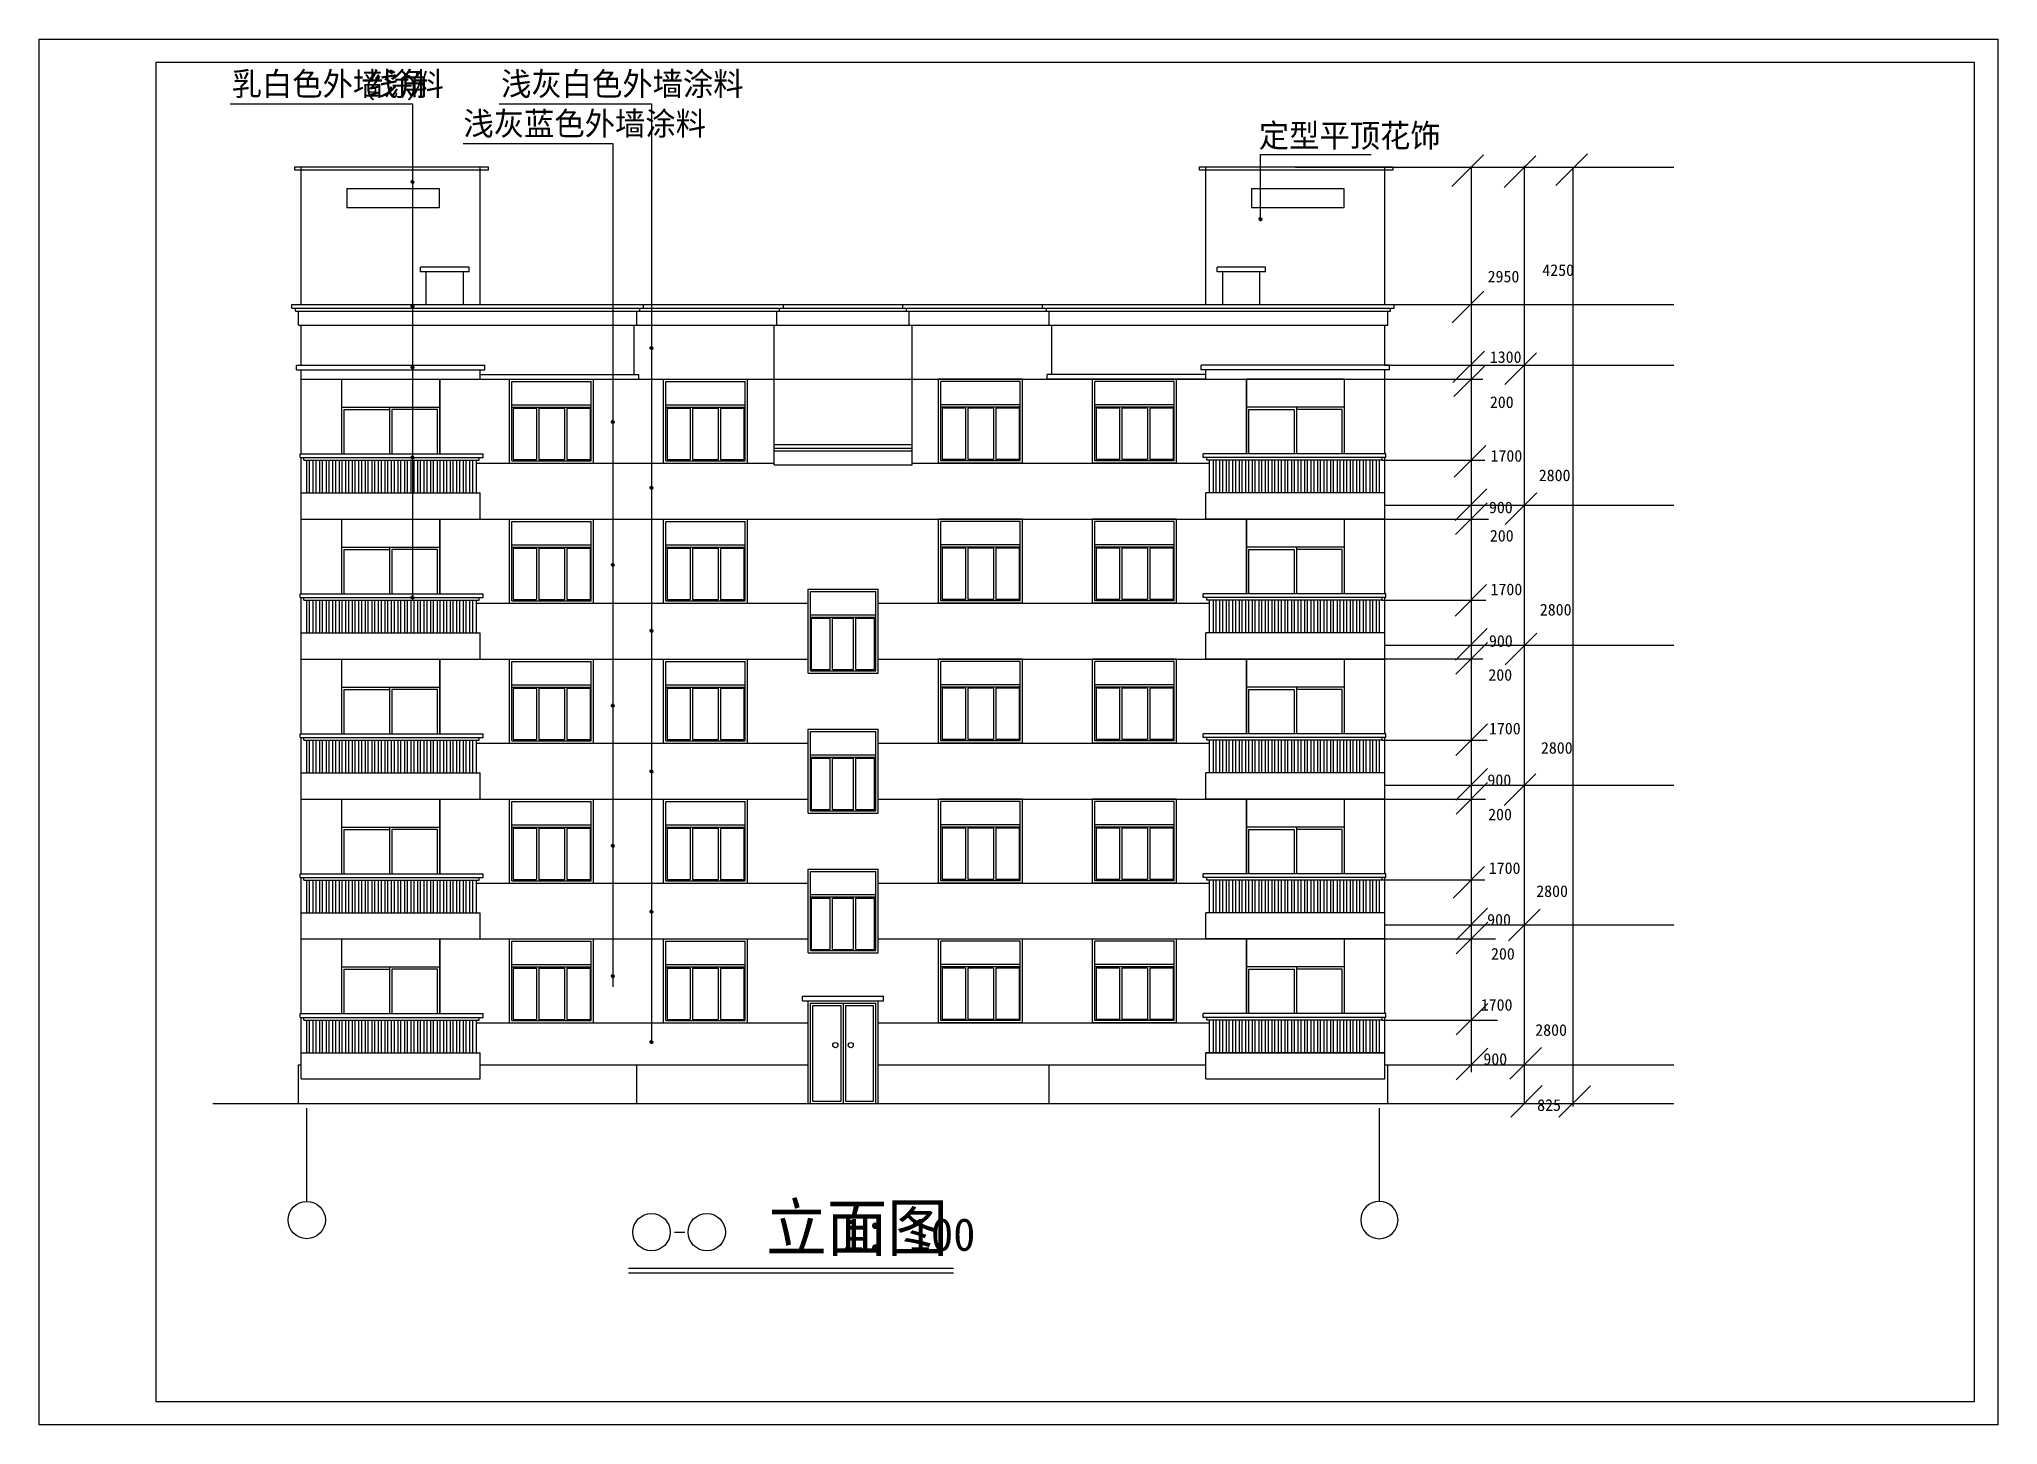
# Model space of a CAD drawing. Header units: metres. Extents: x 338339 to 1133840, y -479113 to 96125.
# Drawn here: x 430424 to 472424, y -252870 to -223170 of the extents above; entities that cross this region are included whole.
import ezdxf

# ---------------------------------------------------------------- set-up
doc = ezdxf.new("R2010")
doc.units = ezdxf.units.M
for name, color, linetype in [('AXIS', 3, 'Continuous'), ('PUB_TEXT', 7, 'Continuous'), ('PUB_TITLE', 4, 'Continuous')]:
    doc.layers.add(name, color=color, linetype=linetype)

msp = doc.modelspace()

# ---------------------------------------------------------------- texts
at = {"layer": 'AXIS', "char_height": 250, "attachment_point": 1}
for s, insert in [('4250', (462656.66, -227994.25)), ('2950', (461483.6, -228131.77)), ('1300', (461529.93, -229858.01)), ('200', (461532.15, -230824.9)), ('1700', (461546.05, -231975.1)), ('2800', (462580.07, -232392.84)), ('900', (461512.25, -233080.83)), ('200', (461532.2, -233687.17)), ('1700', (461546.09, -234837.37)), ('2800', (462603.35, -235272.79)), ('900', (461512.3, -235943.1)), ('200', (461499.15, -236670.32)), ('1700', (461513.05, -237820.52)), ('2800', (462627.15, -238234.48)), ('900', (461479.25, -238926.25)), ('200', (461494.21, -239661.78)), ('1700', (461508.1, -240811.98)), ('2800', (462526.31, -241305.84)), ('900', (461474.31, -241917.71)), ('200', (461556.05, -242648.45)), ('1700', (461336.52, -243743.38)), ('2800', (462505.09, -244281.55)), ('900', (461391.86, -244904.38)), ('825', (462545.84, -245890.87))]:
    msp.add_mtext(s, dxfattribs=dict(at, insert=insert))
at = {"layer": 'PUB_TEXT'}
for s, height, p in [('乳白色外墙涂料', 500, (434551.62, -224377.24)), ('线角', 500, (437480.67, -224377.24)), ('浅灰白色外墙涂料', 500, (440329.64, -224377.24)), ('(', 400, (437380.87, -224377.24)), (')', 400, (438281.58, -224377.24)), ('浅灰蓝色外墙涂料', 500, (439522.33, -225228.39)), ('定型平顶花饰', 500, (456576.4, -225486.59)), ('   立面图', 1000, (443970.97, -249143.27))]:
    msp.add_text(s, height=height, dxfattribs=at).set_placement(p)
at = {"layer": 'PUB_TITLE', "insert": (447640.68, -248439.43), "char_height": 700, "attachment_point": 1}
msp.add_mtext('{\\f宋体|b0|i0|c134|p54;1\\f宋体|b0|i0|c134|p2;：100}', dxfattribs=at)

# ---------------------------------------------------------------- blocks, each defined once
blk = doc.blocks.new('_AXISO')
blk.add_circle((0, 0), 0.5)

# ---------------------------------------------------------------- hatches: boundary and pattern name
h = msp.add_hatch()
h.set_pattern_fill('SOLID')
h.paths.add_polyline_path([(438458.58, -226230.63, 1), (438398.58, -226230.63, 1)])
h = msp.add_hatch()
h.set_pattern_fill('SOLID')
h.paths.add_polyline_path([(456643.19, -227027.58, 1), (456583.19, -227027.58, 1)])
h = msp.add_hatch()
h.set_pattern_fill('SOLID')
h.paths.add_polyline_path([(438458.58, -228892.38, 1), (438398.58, -228892.38, 1)])
h = msp.add_hatch()
h.set_pattern_fill('SOLID')
h.paths.add_polyline_path([(443582.44, -229791.01, 1), (443522.44, -229791.01, 1)])
h = msp.add_hatch()
h.set_pattern_fill('SOLID')
h.paths.add_polyline_path([(438458.58, -230204.67, 1), (438398.58, -230204.67, 1)])
h = msp.add_hatch()
h.set_pattern_fill('SOLID')
h.paths.add_polyline_path([(442753.64, -231376.13, 1), (442693.64, -231376.13, 1)])
h = msp.add_hatch()
h.set_pattern_fill('SOLID')
h.paths.add_polyline_path([(438458.58, -232135.15, 1), (438398.58, -232135.15, 1)])
h = msp.add_hatch()
h.set_pattern_fill('SOLID')
h.paths.add_polyline_path([(443582.44, -232786.59, 1), (443522.44, -232786.59, 1)])
h = msp.add_hatch()
h.set_pattern_fill('SOLID')
h.paths.add_polyline_path([(442753.64, -234440.14, 1), (442693.64, -234440.14, 1)])
h = msp.add_hatch()
h.set_pattern_fill('SOLID')
h.paths.add_polyline_path([(438458.58, -235136.18, 1), (438398.58, -235136.18, 1)])
h = msp.add_hatch()
h.set_pattern_fill('SOLID')
h.paths.add_polyline_path([(443582.44, -235850.6, 1), (443522.44, -235850.6, 1)])
h = msp.add_hatch()
h.set_pattern_fill('SOLID')
h.paths.add_polyline_path([(442753.64, -237456.36, 1), (442693.64, -237456.36, 1)])
h = msp.add_hatch()
h.set_pattern_fill('SOLID')
h.paths.add_polyline_path([(443582.44, -238866.82, 1), (443522.44, -238866.82, 1)])
h = msp.add_hatch()
h.set_pattern_fill('SOLID')
h.paths.add_polyline_path([(442753.64, -240461.45, 1), (442693.64, -240461.45, 1)])
h = msp.add_hatch()
h.set_pattern_fill('SOLID')
h.paths.add_polyline_path([(443582.44, -241871.91, 1), (443522.44, -241871.91, 1)])
h = msp.add_hatch()
h.set_pattern_fill('SOLID')
h.paths.add_polyline_path([(442753.64, -243255.11, 1), (442693.64, -243255.11, 1)])
h = msp.add_hatch()
h.set_pattern_fill('SOLID')
h.paths.add_polyline_path([(443582.44, -244665.57, 1), (443522.44, -244665.57, 1)])

# ---------------------------------------------------------------- linework, layer by layer
for p, q in [((434521.44, -224555.85), (438428.58, -224555.85)), ((438428.58, -224555.85), (438428.58, -235106.18)), ((440291.18, -224552.16), (443551.33, -224552.16)), ((443551.33, -224552.16), (443551.33, -244666.01)), ((439515.54, -225408.21), (442723.64, -225408.21)), ((442723.64, -225408.21), (442723.64, -243478.36)), ((436042.11, -227676.18), (436042.11, -225907.73)), ((436042.11, -225907.73), (439882.11, -225907.73)), ((439882.11, -227676.18), (439882.11, -225907.73)), ((455442.11, -225907.73), (459282.11, -225907.73)), ((455442.11, -227676.18), (455442.11, -225907.73)), ((456613.19, -227027.58), (456613.19, -225638.14)), ((456613.19, -225638.14), (458983.98, -225638.14)), ((457362.11, -225909.71), (465479.37, -225909.71)), ((459282.11, -227676.18), (459282.11, -225907.73)), ((437020.96, -226366.52), (438999.96, -226366.52)), ((437020.96, -226366.52), (437020.96, -226785.95)), ((438999.96, -226366.52), (438999.96, -226785.95)), ((456420.96, -226366.52), (458399.96, -226366.52)), ((456420.96, -226366.52), (456420.96, -226785.95)), ((458399.96, -226366.52), (458399.96, -226785.95)), ((438999.96, -226785.95), (437020.96, -226785.95)), ((458399.96, -226785.95), (456420.96, -226785.95)), ((436042.11, -228856.18), (436042.11, -227676.18)), ((438602.11, -228156.18), (438602.11, -228056.18)), ((439642.11, -228056.18), (438602.11, -228056.18)), ((439642.11, -228156.18), (439642.11, -228056.18)), ((439882.11, -228856.18), (439882.11, -227676.18)), ((455442.11, -228856.18), (455442.11, -227676.18)), ((456722.11, -228056.18), (455682.11, -228056.18)), ((455682.11, -228156.18), (455682.11, -228056.18)), ((456722.11, -228156.18), (456722.11, -228056.18)), ((459282.11, -228856.18), (459282.11, -227676.18)), ((439642.11, -228156.18), (438602.11, -228156.18)), ((438722.11, -228856.18), (438722.11, -228156.18)), ((439522.11, -228856.18), (439522.11, -228156.18)), ((456722.11, -228156.18), (455682.11, -228156.18)), ((455802.11, -228856.18), (455802.11, -228156.18)), ((456602.11, -228856.18), (456602.11, -228156.18)), ((435842.11, -228856.18), (448882.11, -228856.18)), ((435842.11, -228936.18), (435842.11, -228856.18)), ((443382.11, -228936.18), (443382.11, -228856.18)), ((446382.11, -228936.18), (446382.11, -228856.18)), ((448882.11, -228856.18), (459482.11, -228856.18)), ((448942.11, -228936.18), (448942.11, -228856.18)), ((451942.11, -228936.18), (451942.11, -228856.18)), ((459482.11, -228856.18), (465479.37, -228856.18)), ((459482.11, -228936.18), (459482.11, -228856.18)), ((435842.11, -228936.18), (448882.11, -228936.18)), ((435922.11, -228996.18), (435922.11, -228936.18)), ((435922.11, -228996.18), (448962.11, -228996.18)), ((435982.11, -229296.18), (435982.11, -228996.18)), ((435982.11, -229296.18), (449022.11, -229296.18)), ((436042.11, -230156.18), (436042.11, -229296.18)), ((443182.11, -230356.18), (443182.11, -229296.18)), ((443242.11, -229296.18), (443242.11, -228996.18)), ((443302.11, -228996.18), (443302.11, -228936.18)), ((446182.11, -232296.18), (446182.11, -229296.18)), ((446242.11, -229296.18), (446242.11, -228996.18)), ((446302.11, -228996.18), (446302.11, -228936.18)), ((448882.11, -228936.18), (459482.11, -228936.18)), ((448962.11, -228996.18), (459402.11, -228996.18)), ((449022.11, -228996.18), (449022.11, -228936.18)), ((449022.11, -229296.18), (459342.11, -229296.18)), ((449082.11, -229296.18), (449082.11, -228996.18)), ((449142.11, -232296.18), (449142.11, -229296.18)), ((452022.11, -228996.18), (452022.11, -228936.18)), ((452082.11, -229296.18), (452082.11, -228996.18)), ((452142.11, -230356.18), (452142.11, -229296.18)), ((459282.11, -230156.18), (459282.11, -229296.18)), ((459342.11, -229296.18), (459342.11, -228996.18)), ((459402.11, -228996.18), (459402.11, -228936.18)), ((435942.11, -230156.18), (439982.11, -230156.18)), ((435942.11, -230256.18), (435942.11, -230156.18)), ((439982.11, -230256.18), (439982.11, -230156.18)), ((455342.11, -230256.18), (455342.11, -230156.18)), ((459382.11, -230156.18), (455342.11, -230156.18)), ((459271.69, -230156.18), (465479.37, -230156.18)), ((459382.11, -230256.18), (459382.11, -230156.18)), ((435942.11, -230256.18), (439982.11, -230256.18)), ((436042.11, -232056.18), (436042.11, -230256.18)), ((436042.11, -230456.18), (448412.11, -230456.18)), ((436912.11, -232056.18), (436912.11, -230456.18)), ((436912.11, -230456.18), (439012.11, -230456.18)), ((436912.11, -232056.18), (436912.11, -230456.18)), ((437212.11, -230456.18), (438712.11, -230456.18)), ((439012.11, -232056.18), (439012.11, -230456.18)), ((439012.11, -230456.18), (439012.11, -232056.18)), ((439882.11, -230456.18), (439882.11, -230256.18)), ((439882.11, -230356.18), (443282.11, -230356.18)), ((439882.11, -230456.18), (443282.11, -230456.18)), ((440512.11, -232256.18), (440512.11, -230456.18)), ((440512.11, -230456.18), (442312.11, -230456.18)), ((440562.11, -230506.18), (442262.11, -230506.18)), ((440562.11, -232206.18), (440562.11, -230506.18)), ((442262.11, -232206.18), (442262.11, -230506.18)), ((442312.11, -232256.18), (442312.11, -230456.18)), ((443282.11, -230456.18), (443282.11, -230356.18)), ((443812.11, -230456.18), (445612.11, -230456.18)), ((443812.11, -232256.18), (443812.11, -230456.18)), ((443862.11, -232206.18), (443862.11, -230506.18)), ((443862.11, -230506.18), (445562.11, -230506.18)), ((445562.11, -232206.18), (445562.11, -230506.18)), ((445612.11, -232256.18), (445612.11, -230456.18)), ((448412.11, -230456.18), (459282.11, -230456.18)), ((449712.11, -232256.18), (449712.11, -230456.18)), ((451512.11, -230456.18), (449712.11, -230456.18)), ((451462.11, -230506.18), (449762.11, -230506.18)), ((449762.11, -232206.18), (449762.11, -230506.18)), ((451462.11, -232206.18), (451462.11, -230506.18)), ((451512.11, -232256.18), (451512.11, -230456.18)), ((455442.11, -230356.18), (452042.11, -230356.18)), ((452042.11, -230456.18), (452042.11, -230356.18)), ((455442.11, -230456.18), (452042.11, -230456.18)), ((454812.11, -230456.18), (453012.11, -230456.18)), ((453012.11, -232256.18), (453012.11, -230456.18)), ((453062.11, -232206.18), (453062.11, -230506.18)), ((454762.11, -230506.18), (453062.11, -230506.18)), ((454762.11, -232206.18), (454762.11, -230506.18)), ((454812.11, -232256.18), (454812.11, -230456.18)), ((459382.11, -230256.18), (455342.11, -230256.18)), ((455442.11, -230456.18), (455442.11, -230256.18)), ((456312.11, -230456.18), (456312.11, -232056.18)), ((458412.11, -230456.18), (456312.11, -230456.18)), ((456312.11, -232056.18), (456312.11, -230456.18)), ((458112.11, -230456.18), (456612.11, -230456.18)), ((458412.11, -232056.18), (458412.11, -230456.18)), ((458412.11, -232056.18), (458412.11, -230456.18)), ((459282.11, -232056.18), (459282.11, -230256.18)), ((459282.11, -232056.18), (459282.11, -230256.18)), ((459282.11, -230456.18), (461383.22, -230456.18)), ((436912.11, -231056.18), (439012.11, -231056.18)), ((436962.11, -232056.18), (436962.11, -231106.18)), ((436962.11, -231106.18), (437937.11, -231106.18)), ((437937.11, -231056.18), (437937.11, -232056.18)), ((437987.11, -231106.18), (437987.11, -232056.18)), ((438962.11, -231106.18), (437987.11, -231106.18)), ((438962.11, -232056.18), (438962.11, -231106.18)), ((440562.11, -231006.18), (442262.11, -231006.18)), ((440562.11, -231056.18), (442262.11, -231056.18)), ((440587.11, -231081.18), (441087.11, -231081.18)), ((440587.11, -231081.18), (440587.11, -232181.18)), ((441087.11, -231081.18), (441087.11, -232181.18)), ((441137.11, -231081.18), (441137.11, -232181.18)), ((441137.11, -231081.18), (441687.11, -231081.18)), ((441687.11, -231081.18), (441687.11, -232181.18)), ((441737.11, -231081.18), (441737.11, -232181.18)), ((441737.11, -231081.18), (442237.11, -231081.18)), ((442237.11, -231081.18), (442237.11, -232181.18)), ((443862.11, -231006.18), (445562.11, -231006.18)), ((443862.11, -231056.18), (445562.11, -231056.18)), ((443887.11, -231081.18), (443887.11, -232181.18)), ((443887.11, -231081.18), (444387.11, -231081.18)), ((444387.11, -231081.18), (444387.11, -232181.18)), ((444437.11, -231081.18), (444987.11, -231081.18)), ((444437.11, -231081.18), (444437.11, -232181.18)), ((444987.11, -231081.18), (444987.11, -232181.18)), ((445037.11, -231081.18), (445537.11, -231081.18)), ((445037.11, -231081.18), (445037.11, -232181.18)), ((445537.11, -231081.18), (445537.11, -232181.18)), ((451462.11, -231006.18), (449762.11, -231006.18)), ((451462.11, -231056.18), (449762.11, -231056.18)), ((449787.11, -231081.18), (449787.11, -232181.18)), ((450287.11, -231081.18), (449787.11, -231081.18)), ((450287.11, -231081.18), (450287.11, -232181.18)), ((450337.11, -231081.18), (450337.11, -232181.18)), ((450887.11, -231081.18), (450337.11, -231081.18)), ((450887.11, -231081.18), (450887.11, -232181.18)), ((451437.11, -231081.18), (450937.11, -231081.18)), ((450937.11, -231081.18), (450937.11, -232181.18)), ((451437.11, -231081.18), (451437.11, -232181.18)), ((454762.11, -231006.18), (453062.11, -231006.18)), ((454762.11, -231056.18), (453062.11, -231056.18)), ((453587.11, -231081.18), (453087.11, -231081.18)), ((453087.11, -231081.18), (453087.11, -232181.18)), ((453587.11, -231081.18), (453587.11, -232181.18)), ((454187.11, -231081.18), (453637.11, -231081.18)), ((453637.11, -231081.18), (453637.11, -232181.18)), ((454187.11, -231081.18), (454187.11, -232181.18)), ((454237.11, -231081.18), (454237.11, -232181.18)), ((454737.11, -231081.18), (454237.11, -231081.18)), ((454737.11, -231081.18), (454737.11, -232181.18)), ((458412.11, -231056.18), (456312.11, -231056.18)), ((456362.11, -231106.18), (457337.11, -231106.18)), ((456362.11, -232056.18), (456362.11, -231106.18)), ((457337.11, -231106.18), (457337.11, -232056.18)), ((457387.11, -231056.18), (457387.11, -232056.18)), ((458362.11, -231106.18), (457387.11, -231106.18)), ((458362.11, -232056.18), (458362.11, -231106.18)), ((436022.11, -232056.18), (439942.11, -232056.18)), ((436022.11, -232136.18), (436022.11, -232056.18)), ((436022.11, -232136.18), (439942.11, -232136.18)), ((436042.11, -235056.18), (436042.11, -232136.18)), ((436102.11, -232196.18), (436102.11, -232136.18)), ((436102.11, -232196.18), (439862.11, -232196.18)), ((436162.11, -232896.18), (436162.11, -232196.18)), ((436222.11, -232896.18), (436222.11, -232196.18)), ((436302.11, -232896.18), (436302.11, -232196.18)), ((436362.11, -232896.18), (436362.11, -232196.18)), ((436442.11, -232896.18), (436442.11, -232196.18)), ((436502.11, -232896.18), (436502.11, -232196.18)), ((436582.11, -232896.18), (436582.11, -232196.18)), ((436642.11, -232896.18), (436642.11, -232196.18)), ((436722.11, -232896.18), (436722.11, -232196.18)), ((436782.11, -232896.18), (436782.11, -232196.18)), ((436862.11, -232896.18), (436862.11, -232196.18)), ((436922.11, -232896.18), (436922.11, -232196.18)), ((437002.11, -232896.18), (437002.11, -232196.18)), ((437062.11, -232896.18), (437062.11, -232196.18)), ((437142.11, -232896.18), (437142.11, -232196.18)), ((437202.11, -232896.18), (437202.11, -232196.18)), ((437282.11, -232896.18), (437282.11, -232196.18)), ((437342.11, -232896.18), (437342.11, -232196.18)), ((437422.11, -232896.18), (437422.11, -232196.18)), ((437482.11, -232896.18), (437482.11, -232196.18)), ((437562.11, -232896.18), (437562.11, -232196.18)), ((437622.11, -232896.18), (437622.11, -232196.18)), ((437702.11, -232896.18), (437702.11, -232196.18)), ((437762.11, -232896.18), (437762.11, -232196.18)), ((437842.11, -232896.18), (437842.11, -232196.18)), ((437902.11, -232896.18), (437902.11, -232196.18)), ((437982.11, -232896.18), (437982.11, -232196.18)), ((438042.11, -232896.18), (438042.11, -232196.18)), ((438122.11, -232896.18), (438122.11, -232196.18)), ((438182.11, -232896.18), (438182.11, -232196.18)), ((438262.11, -232896.18), (438262.11, -232196.18)), ((438322.11, -232896.18), (438322.11, -232196.18)), ((438402.11, -232896.18), (438402.11, -232196.18)), ((438462.11, -232896.18), (438462.11, -232196.18)), ((438542.11, -232896.18), (438542.11, -232196.18)), ((438602.11, -232896.18), (438602.11, -232196.18)), ((438682.11, -232896.18), (438682.11, -232196.18)), ((438742.11, -232896.18), (438742.11, -232196.18)), ((438822.11, -232896.18), (438822.11, -232196.18)), ((438882.11, -232896.18), (438882.11, -232196.18)), ((438962.11, -232896.18), (438962.11, -232196.18)), ((439022.11, -232896.18), (439022.11, -232196.18)), ((439102.11, -232896.18), (439102.11, -232196.18)), ((439162.11, -232896.18), (439162.11, -232196.18)), ((439242.11, -232896.18), (439242.11, -232196.18)), ((439302.11, -232896.18), (439302.11, -232196.18)), ((439382.11, -232896.18), (439382.11, -232196.18)), ((439442.11, -232896.18), (439442.11, -232196.18)), ((439522.11, -232896.18), (439522.11, -232196.18)), ((439582.11, -232896.18), (439582.11, -232196.18)), ((439662.11, -232896.18), (439662.11, -232196.18)), ((439722.11, -232896.18), (439722.11, -232196.18)), ((439802.11, -232896.18), (439802.11, -232196.18)), ((439802.11, -232256.18), (446182.11, -232256.18)), ((439862.11, -232196.18), (439862.11, -232136.18)), ((439942.11, -232136.18), (439942.11, -232056.18)), ((440512.11, -232256.18), (442312.11, -232256.18)), ((440562.11, -232206.18), (442262.11, -232206.18)), ((440587.11, -232181.18), (441087.11, -232181.18)), ((441137.11, -232181.18), (441687.11, -232181.18)), ((441737.11, -232181.18), (442237.11, -232181.18)), ((443812.11, -232256.18), (445612.11, -232256.18)), ((443862.11, -232206.18), (445562.11, -232206.18)), ((443887.11, -232181.18), (444387.11, -232181.18)), ((444437.11, -232181.18), (444987.11, -232181.18)), ((445037.11, -232181.18), (445537.11, -232181.18)), ((446182.11, -231856.18), (449142.11, -231856.18)), ((446182.11, -231936.18), (449142.11, -231936.18)), ((446182.11, -231996.18), (449142.11, -231996.18)), ((449142.11, -232256.18), (455522.11, -232256.18)), ((451512.11, -232256.18), (449712.11, -232256.18)), ((451462.11, -232206.18), (449762.11, -232206.18)), ((450287.11, -232181.18), (449787.11, -232181.18)), ((450887.11, -232181.18), (450337.11, -232181.18)), ((451437.11, -232181.18), (450937.11, -232181.18)), ((454812.11, -232256.18), (453012.11, -232256.18)), ((454762.11, -232206.18), (453062.11, -232206.18)), ((453587.11, -232181.18), (453087.11, -232181.18)), ((454187.11, -232181.18), (453637.11, -232181.18)), ((454737.11, -232181.18), (454237.11, -232181.18)), ((455382.11, -232136.18), (455382.11, -232056.18)), ((459302.11, -232056.18), (455382.11, -232056.18)), ((459302.11, -232136.18), (455382.11, -232136.18)), ((455462.11, -232196.18), (455462.11, -232136.18)), ((459222.11, -232196.18), (455462.11, -232196.18)), ((455522.11, -232896.18), (455522.11, -232196.18)), ((455602.11, -232896.18), (455602.11, -232196.18)), ((455662.11, -232896.18), (455662.11, -232196.18)), ((455742.11, -232896.18), (455742.11, -232196.18)), ((455802.11, -232896.18), (455802.11, -232196.18)), ((455882.11, -232896.18), (455882.11, -232196.18)), ((455942.11, -232896.18), (455942.11, -232196.18)), ((456022.11, -232896.18), (456022.11, -232196.18)), ((456082.11, -232896.18), (456082.11, -232196.18)), ((456162.11, -232896.18), (456162.11, -232196.18)), ((456222.11, -232896.18), (456222.11, -232196.18)), ((456302.11, -232896.18), (456302.11, -232196.18)), ((456362.11, -232896.18), (456362.11, -232196.18)), ((456442.11, -232896.18), (456442.11, -232196.18)), ((456502.11, -232896.18), (456502.11, -232196.18)), ((456582.11, -232896.18), (456582.11, -232196.18)), ((456642.11, -232896.18), (456642.11, -232196.18)), ((456722.11, -232896.18), (456722.11, -232196.18)), ((456782.11, -232896.18), (456782.11, -232196.18)), ((456862.11, -232896.18), (456862.11, -232196.18)), ((456922.11, -232896.18), (456922.11, -232196.18)), ((457002.11, -232896.18), (457002.11, -232196.18)), ((457062.11, -232896.18), (457062.11, -232196.18)), ((457142.11, -232896.18), (457142.11, -232196.18)), ((457202.11, -232896.18), (457202.11, -232196.18)), ((457282.11, -232896.18), (457282.11, -232196.18)), ((457342.11, -232896.18), (457342.11, -232196.18)), ((457422.11, -232896.18), (457422.11, -232196.18)), ((457482.11, -232896.18), (457482.11, -232196.18)), ((457562.11, -232896.18), (457562.11, -232196.18)), ((457622.11, -232896.18), (457622.11, -232196.18)), ((457702.11, -232896.18), (457702.11, -232196.18)), ((457762.11, -232896.18), (457762.11, -232196.18)), ((457842.11, -232896.18), (457842.11, -232196.18)), ((457902.11, -232896.18), (457902.11, -232196.18)), ((457982.11, -232896.18), (457982.11, -232196.18)), ((458042.11, -232896.18), (458042.11, -232196.18)), ((458122.11, -232896.18), (458122.11, -232196.18)), ((458182.11, -232896.18), (458182.11, -232196.18)), ((458262.11, -232896.18), (458262.11, -232196.18)), ((458322.11, -232896.18), (458322.11, -232196.18)), ((458402.11, -232896.18), (458402.11, -232196.18)), ((458462.11, -232896.18), (458462.11, -232196.18)), ((458542.11, -232896.18), (458542.11, -232196.18)), ((458602.11, -232896.18), (458602.11, -232196.18)), ((458682.11, -232896.18), (458682.11, -232196.18)), ((458742.11, -232896.18), (458742.11, -232196.18)), ((458822.11, -232896.18), (458822.11, -232196.18)), ((458882.11, -232896.18), (458882.11, -232196.18)), ((458962.11, -232896.18), (458962.11, -232196.18)), ((459022.11, -232896.18), (459022.11, -232196.18)), ((459102.11, -232896.18), (459102.11, -232196.18)), ((459162.11, -232896.18), (459162.11, -232196.18)), ((459222.11, -232196.18), (459222.11, -232136.18)), ((459222.11, -232196.18), (461423.51, -232196.18)), ((459282.11, -235056.18), (459282.11, -232136.18)), ((459302.11, -232136.18), (459302.11, -232056.18)), ((446182.11, -232296.18), (449142.11, -232296.18)), ((436042.11, -232896.18), (439882.11, -232896.18)), ((436042.11, -233820.39), (436042.11, -232896.18)), ((439882.11, -233456.18), (439882.11, -232896.18)), ((455442.11, -233456.18), (455442.11, -232896.18)), ((459282.11, -232896.18), (455442.11, -232896.18)), ((459282.11, -233820.39), (459282.11, -232896.18)), ((436042.11, -233456.18), (439882.11, -233456.18)), ((436042.11, -233456.18), (446912.11, -233456.18)), ((436912.11, -235056.18), (436912.11, -233456.18)), ((436912.11, -233456.18), (439012.11, -233456.18)), ((436912.11, -235056.18), (436912.11, -233456.18)), ((437212.11, -233456.18), (438712.11, -233456.18)), ((439012.11, -235056.18), (439012.11, -233456.18)), ((439012.11, -233456.18), (439012.11, -235056.18)), ((440512.11, -235256.18), (440512.11, -233456.18)), ((440512.11, -233456.18), (442312.11, -233456.18)), ((440562.11, -233506.18), (442262.11, -233506.18)), ((440562.11, -235206.18), (440562.11, -233506.18)), ((442262.11, -235206.18), (442262.11, -233506.18)), ((442312.11, -235256.18), (442312.11, -233456.18)), ((443812.11, -233456.18), (445612.11, -233456.18)), ((443812.11, -235256.18), (443812.11, -233456.18)), ((443862.11, -235206.18), (443862.11, -233506.18)), ((443862.11, -233506.18), (445562.11, -233506.18)), ((445562.11, -235206.18), (445562.11, -233506.18)), ((445612.11, -235256.18), (445612.11, -233456.18)), ((446912.11, -233456.18), (459282.11, -233456.18)), ((449712.11, -235256.18), (449712.11, -233456.18)), ((451512.11, -233456.18), (449712.11, -233456.18)), ((451462.11, -233506.18), (449762.11, -233506.18)), ((449762.11, -235206.18), (449762.11, -233506.18)), ((451462.11, -235206.18), (451462.11, -233506.18)), ((451512.11, -235256.18), (451512.11, -233456.18)), ((454812.11, -233456.18), (453012.11, -233456.18)), ((453012.11, -235256.18), (453012.11, -233456.18)), ((453062.11, -235206.18), (453062.11, -233506.18)), ((454762.11, -233506.18), (453062.11, -233506.18)), ((454762.11, -235206.18), (454762.11, -233506.18)), ((454812.11, -235256.18), (454812.11, -233456.18)), ((459282.11, -233456.18), (455442.11, -233456.18)), ((456312.11, -233456.18), (456312.11, -235056.18)), ((458412.11, -233456.18), (456312.11, -233456.18)), ((456312.11, -235056.18), (456312.11, -233456.18)), ((458112.11, -233456.18), (456612.11, -233456.18)), ((458412.11, -235056.18), (458412.11, -233456.18)), ((458412.11, -235056.18), (458412.11, -233456.18)), ((459271.69, -233156.18), (465479.37, -233156.18)), ((459282.11, -233456.18), (461502.12, -233456.18)), ((436912.11, -234056.18), (439012.11, -234056.18)), ((436962.11, -235056.18), (436962.11, -234106.18)), ((436962.11, -234106.18), (437937.11, -234106.18)), ((437937.11, -234056.18), (437937.11, -235056.18)), ((437987.11, -234106.18), (437987.11, -235056.18)), ((438962.11, -234106.18), (437987.11, -234106.18)), ((438962.11, -235056.18), (438962.11, -234106.18)), ((440562.11, -234006.18), (442262.11, -234006.18)), ((440562.11, -234056.18), (442262.11, -234056.18)), ((440587.11, -234081.18), (441087.11, -234081.18)), ((440587.11, -234081.18), (440587.11, -235181.18)), ((441087.11, -234081.18), (441087.11, -235181.18)), ((441137.11, -234081.18), (441137.11, -235181.18)), ((441137.11, -234081.18), (441687.11, -234081.18)), ((441687.11, -234081.18), (441687.11, -235181.18)), ((441737.11, -234081.18), (441737.11, -235181.18)), ((441737.11, -234081.18), (442237.11, -234081.18)), ((442237.11, -234081.18), (442237.11, -235181.18)), ((443862.11, -234006.18), (445562.11, -234006.18)), ((443862.11, -234056.18), (445562.11, -234056.18)), ((443887.11, -234081.18), (443887.11, -235181.18)), ((443887.11, -234081.18), (444387.11, -234081.18)), ((444387.11, -234081.18), (444387.11, -235181.18)), ((444437.11, -234081.18), (444987.11, -234081.18)), ((444437.11, -234081.18), (444437.11, -235181.18)), ((444987.11, -234081.18), (444987.11, -235181.18)), ((445037.11, -234081.18), (445537.11, -234081.18)), ((445037.11, -234081.18), (445037.11, -235181.18)), ((445537.11, -234081.18), (445537.11, -235181.18)), ((451462.11, -234006.18), (449762.11, -234006.18)), ((451462.11, -234056.18), (449762.11, -234056.18)), ((449787.11, -234081.18), (449787.11, -235181.18)), ((450287.11, -234081.18), (449787.11, -234081.18)), ((450287.11, -234081.18), (450287.11, -235181.18)), ((450337.11, -234081.18), (450337.11, -235181.18)), ((450887.11, -234081.18), (450337.11, -234081.18)), ((450887.11, -234081.18), (450887.11, -235181.18)), ((451437.11, -234081.18), (450937.11, -234081.18)), ((450937.11, -234081.18), (450937.11, -235181.18)), ((451437.11, -234081.18), (451437.11, -235181.18)), ((454762.11, -234006.18), (453062.11, -234006.18)), ((454762.11, -234056.18), (453062.11, -234056.18)), ((453587.11, -234081.18), (453087.11, -234081.18)), ((453087.11, -234081.18), (453087.11, -235181.18)), ((453587.11, -234081.18), (453587.11, -235181.18)), ((454187.11, -234081.18), (453637.11, -234081.18)), ((453637.11, -234081.18), (453637.11, -235181.18)), ((454187.11, -234081.18), (454187.11, -235181.18)), ((454237.11, -234081.18), (454237.11, -235181.18)), ((454737.11, -234081.18), (454237.11, -234081.18)), ((454737.11, -234081.18), (454737.11, -235181.18)), ((458412.11, -234056.18), (456312.11, -234056.18)), ((456362.11, -234106.18), (457337.11, -234106.18)), ((456362.11, -235056.18), (456362.11, -234106.18)), ((457337.11, -234106.18), (457337.11, -235056.18)), ((457387.11, -234056.18), (457387.11, -235056.18)), ((458362.11, -234106.18), (457387.11, -234106.18)), ((458362.11, -235056.18), (458362.11, -234106.18)), ((436022.11, -235056.18), (439942.11, -235056.18)), ((436022.11, -235136.18), (436022.11, -235056.18)), ((436022.11, -235136.18), (438398.58, -235136.18)), ((436042.93, -238056.01), (436042.93, -235136.01)), ((436102.11, -235196.18), (436102.11, -235136.18)), ((436102.11, -235196.18), (439862.11, -235196.18)), ((436162.11, -235896.18), (436162.11, -235196.18)), ((436222.11, -235896.18), (436222.11, -235196.18)), ((436302.11, -235896.18), (436302.11, -235196.18)), ((436362.11, -235896.18), (436362.11, -235196.18)), ((436442.11, -235896.18), (436442.11, -235196.18)), ((436502.11, -235896.18), (436502.11, -235196.18)), ((436582.11, -235896.18), (436582.11, -235196.18)), ((436642.11, -235896.18), (436642.11, -235196.18)), ((436722.11, -235896.18), (436722.11, -235196.18)), ((436782.11, -235896.18), (436782.11, -235196.18)), ((436862.11, -235896.18), (436862.11, -235196.18)), ((436922.11, -235896.18), (436922.11, -235196.18)), ((437002.11, -235896.18), (437002.11, -235196.18)), ((437062.11, -235896.18), (437062.11, -235196.18)), ((437142.11, -235896.18), (437142.11, -235196.18)), ((437202.11, -235896.18), (437202.11, -235196.18)), ((437282.11, -235896.18), (437282.11, -235196.18)), ((437342.11, -235896.18), (437342.11, -235196.18)), ((437422.11, -235896.18), (437422.11, -235196.18)), ((437482.11, -235896.18), (437482.11, -235196.18)), ((437562.11, -235896.18), (437562.11, -235196.18)), ((437622.11, -235896.18), (437622.11, -235196.18)), ((437702.11, -235896.18), (437702.11, -235196.18)), ((437762.11, -235896.18), (437762.11, -235196.18)), ((437842.11, -235896.18), (437842.11, -235196.18)), ((437902.11, -235896.18), (437902.11, -235196.18)), ((437982.11, -235896.18), (437982.11, -235196.18)), ((438042.11, -235896.18), (438042.11, -235196.18)), ((438122.11, -235896.18), (438122.11, -235196.18)), ((438182.11, -235896.18), (438182.11, -235196.18)), ((438262.11, -235896.18), (438262.11, -235196.18)), ((438322.11, -235896.18), (438322.11, -235196.18)), ((438402.11, -235896.18), (438402.11, -235196.18)), ((438458.58, -235136.18), (439942.11, -235136.18)), ((438462.11, -235896.18), (438462.11, -235196.18)), ((438542.11, -235896.18), (438542.11, -235196.18)), ((438602.11, -235896.18), (438602.11, -235196.18)), ((438682.11, -235896.18), (438682.11, -235196.18)), ((438742.11, -235896.18), (438742.11, -235196.18)), ((438822.11, -235896.18), (438822.11, -235196.18)), ((438882.11, -235896.18), (438882.11, -235196.18)), ((438962.11, -235896.18), (438962.11, -235196.18)), ((439022.11, -235896.18), (439022.11, -235196.18)), ((439102.11, -235896.18), (439102.11, -235196.18)), ((439162.11, -235896.18), (439162.11, -235196.18)), ((439242.11, -235896.18), (439242.11, -235196.18)), ((439302.11, -235896.18), (439302.11, -235196.18)), ((439382.11, -235896.18), (439382.11, -235196.18)), ((439442.11, -235896.18), (439442.11, -235196.18)), ((439522.11, -235896.18), (439522.11, -235196.18)), ((439582.11, -235896.18), (439582.11, -235196.18)), ((439662.11, -235896.18), (439662.11, -235196.18)), ((439722.11, -235896.18), (439722.11, -235196.18)), ((439802.11, -235896.18), (439802.11, -235196.18)), ((439862.11, -235196.18), (439862.11, -235136.18)), ((439942.11, -235136.18), (439942.11, -235056.18)), ((440587.11, -235181.18), (441087.11, -235181.18)), ((441137.11, -235181.18), (441687.11, -235181.18)), ((441737.11, -235181.18), (442237.11, -235181.18)), ((443887.11, -235181.18), (444387.11, -235181.18)), ((444437.11, -235181.18), (444987.11, -235181.18)), ((445037.11, -235181.18), (445537.11, -235181.18)), ((446912.11, -236756.18), (446912.11, -234956.18)), ((446912.11, -234956.18), (448412.11, -234956.18)), ((446912.11, -234956.18), (448412.11, -234956.18)), ((446962.11, -236706.18), (446962.11, -235006.18)), ((446962.11, -235006.18), (448362.11, -235006.18)), ((446962.11, -235006.18), (448362.11, -235006.18)), ((448362.11, -236706.18), (448362.11, -235006.18)), ((448412.11, -236756.18), (448412.11, -234956.18)), ((450287.11, -235181.18), (449787.11, -235181.18)), ((450887.11, -235181.18), (450337.11, -235181.18)), ((451437.11, -235181.18), (450937.11, -235181.18)), ((453587.11, -235181.18), (453087.11, -235181.18)), ((454187.11, -235181.18), (453637.11, -235181.18)), ((454737.11, -235181.18), (454237.11, -235181.18)), ((455382.11, -235136.18), (455382.11, -235056.18)), ((459302.11, -235056.18), (455382.11, -235056.18)), ((459302.11, -235136.18), (455382.11, -235136.18)), ((455462.11, -235196.18), (455462.11, -235136.18)), ((459222.11, -235196.18), (455462.11, -235196.18)), ((455522.11, -235896.18), (455522.11, -235196.18)), ((455602.11, -235896.18), (455602.11, -235196.18)), ((455662.11, -235896.18), (455662.11, -235196.18)), ((455742.11, -235896.18), (455742.11, -235196.18)), ((455802.11, -235896.18), (455802.11, -235196.18)), ((455882.11, -235896.18), (455882.11, -235196.18)), ((455942.11, -235896.18), (455942.11, -235196.18)), ((456022.11, -235896.18), (456022.11, -235196.18)), ((456082.11, -235896.18), (456082.11, -235196.18)), ((456162.11, -235896.18), (456162.11, -235196.18)), ((456222.11, -235896.18), (456222.11, -235196.18)), ((456302.11, -235896.18), (456302.11, -235196.18)), ((456362.11, -235896.18), (456362.11, -235196.18)), ((456442.11, -235896.18), (456442.11, -235196.18)), ((456502.11, -235896.18), (456502.11, -235196.18)), ((456582.11, -235896.18), (456582.11, -235196.18)), ((456642.11, -235896.18), (456642.11, -235196.18)), ((456722.11, -235896.18), (456722.11, -235196.18)), ((456782.11, -235896.18), (456782.11, -235196.18)), ((456862.11, -235896.18), (456862.11, -235196.18)), ((456922.11, -235896.18), (456922.11, -235196.18)), ((457002.11, -235896.18), (457002.11, -235196.18)), ((457062.11, -235896.18), (457062.11, -235196.18)), ((457142.11, -235896.18), (457142.11, -235196.18)), ((457202.11, -235896.18), (457202.11, -235196.18)), ((457282.11, -235896.18), (457282.11, -235196.18)), ((457342.11, -235896.18), (457342.11, -235196.18)), ((457422.11, -235896.18), (457422.11, -235196.18)), ((457482.11, -235896.18), (457482.11, -235196.18)), ((457562.11, -235896.18), (457562.11, -235196.18)), ((457622.11, -235896.18), (457622.11, -235196.18)), ((457702.11, -235896.18), (457702.11, -235196.18)), ((457762.11, -235896.18), (457762.11, -235196.18)), ((457842.11, -235896.18), (457842.11, -235196.18)), ((457902.11, -235896.18), (457902.11, -235196.18)), ((457982.11, -235896.18), (457982.11, -235196.18)), ((458042.11, -235896.18), (458042.11, -235196.18)), ((458122.11, -235896.18), (458122.11, -235196.18)), ((458182.11, -235896.18), (458182.11, -235196.18)), ((458262.11, -235896.18), (458262.11, -235196.18)), ((458322.11, -235896.18), (458322.11, -235196.18)), ((458402.11, -235896.18), (458402.11, -235196.18)), ((458462.11, -235896.18), (458462.11, -235196.18)), ((458542.11, -235896.18), (458542.11, -235196.18)), ((458602.11, -235896.18), (458602.11, -235196.18)), ((458682.11, -235896.18), (458682.11, -235196.18)), ((458742.11, -235896.18), (458742.11, -235196.18)), ((458822.11, -235896.18), (458822.11, -235196.18)), ((458882.11, -235896.18), (458882.11, -235196.18)), ((458962.11, -235896.18), (458962.11, -235196.18)), ((459022.11, -235896.18), (459022.11, -235196.18)), ((459102.11, -235896.18), (459102.11, -235196.18)), ((459162.11, -235896.18), (459162.11, -235196.18)), ((459222.11, -235196.18), (459222.11, -235136.18)), ((459222.11, -235196.18), (461447.53, -235196.18)), ((459282.64, -238056.09), (459282.64, -235136.09)), ((459302.11, -235136.18), (459302.11, -235056.18)), ((439802.11, -235256.18), (446912.11, -235256.18)), ((440512.11, -235256.18), (442312.11, -235256.18)), ((440562.11, -235206.18), (442262.11, -235206.18)), ((443812.11, -235256.18), (445612.11, -235256.18)), ((443862.11, -235206.18), (445562.11, -235206.18)), ((446962.11, -235506.18), (448362.11, -235506.18)), ((446962.11, -235506.18), (448362.11, -235506.18)), ((446962.11, -235556.18), (448362.11, -235556.18)), ((446962.11, -235556.18), (448362.11, -235556.18)), ((446987.11, -236681.18), (446987.11, -235581.18)), ((446987.11, -235581.18), (447387.11, -235581.18)), ((446987.11, -235581.18), (447387.11, -235581.18)), ((447387.11, -236681.18), (447387.11, -235581.18)), ((447437.11, -236681.18), (447437.11, -235581.18)), ((447437.11, -235581.18), (447887.11, -235581.18)), ((447437.11, -235581.18), (447887.11, -235581.18)), ((447887.11, -236681.18), (447887.11, -235581.18)), ((447937.11, -235581.18), (448337.11, -235581.18)), ((447937.11, -236681.18), (447937.11, -235581.18)), ((447937.11, -235581.18), (448337.11, -235581.18)), ((448337.11, -236681.18), (448337.11, -235581.18)), ((448412.11, -235256.18), (455522.11, -235256.18)), ((451512.11, -235256.18), (449712.11, -235256.18)), ((451462.11, -235206.18), (449762.11, -235206.18)), ((454812.11, -235256.18), (453012.11, -235256.18)), ((454762.11, -235206.18), (453062.11, -235206.18)), ((436042.11, -235896.18), (439882.11, -235896.18)), ((439882.11, -236456.18), (439882.11, -235896.18)), ((455442.11, -236456.18), (455442.11, -235896.18)), ((459282.11, -235896.18), (455442.11, -235896.18)), ((436042.11, -236456.18), (439882.11, -236456.18)), ((436042.11, -236456.18), (439882.11, -236456.18)), ((436042.11, -236456.18), (446912.11, -236456.18)), ((436042.11, -236456.18), (446912.11, -236456.18)), ((436912.11, -238056.18), (436912.11, -236456.18)), ((436912.11, -236456.18), (439012.11, -236456.18)), ((436912.11, -238056.18), (436912.11, -236456.18)), ((436912.11, -236456.18), (439012.11, -236456.18)), ((437212.11, -236456.18), (438712.11, -236456.18)), ((437212.11, -236456.18), (438712.11, -236456.18)), ((439012.11, -238056.18), (439012.11, -236456.18)), ((439012.11, -236456.18), (439012.11, -238056.18)), ((440512.11, -236456.18), (442312.11, -236456.18)), ((440512.11, -238256.18), (440512.11, -236456.18)), ((440512.11, -236456.18), (442312.11, -236456.18)), ((442312.11, -238256.18), (442312.11, -236456.18)), ((443812.11, -236456.18), (445612.11, -236456.18)), ((443812.11, -238256.18), (443812.11, -236456.18)), ((443812.11, -236456.18), (445612.11, -236456.18)), ((445612.11, -238256.18), (445612.11, -236456.18)), ((448412.11, -236456.18), (459282.11, -236456.18)), ((448412.11, -236456.18), (459282.11, -236456.18)), ((451512.11, -236456.18), (449712.11, -236456.18)), ((449712.11, -238256.18), (449712.11, -236456.18)), ((451512.11, -236456.18), (449712.11, -236456.18)), ((451512.11, -238256.18), (451512.11, -236456.18)), ((454812.11, -236456.18), (453012.11, -236456.18)), ((453012.11, -238256.18), (453012.11, -236456.18)), ((454812.11, -236456.18), (453012.11, -236456.18)), ((454812.11, -238256.18), (454812.11, -236456.18)), ((459282.11, -236456.18), (455442.11, -236456.18)), ((459282.11, -236456.18), (455442.11, -236456.18)), ((458412.11, -236456.18), (456312.11, -236456.18)), ((456312.11, -236456.18), (456312.11, -238056.18)), ((458412.11, -236456.18), (456312.11, -236456.18)), ((456312.11, -238056.18), (456312.11, -236456.18)), ((458112.11, -236456.18), (456612.11, -236456.18)), ((458112.11, -236456.18), (456612.11, -236456.18)), ((458412.11, -238056.18), (458412.11, -236456.18)), ((458412.11, -238056.18), (458412.11, -236456.18)), ((459271.69, -236156.18), (465479.37, -236156.18)), ((459282.11, -236454.26), (461383.22, -236454.26)), ((440562.11, -236506.18), (442262.11, -236506.18)), ((440562.11, -238206.18), (440562.11, -236506.18)), ((442262.11, -238206.18), (442262.11, -236506.18)), ((443862.11, -238206.18), (443862.11, -236506.18)), ((443862.11, -236506.18), (445562.11, -236506.18)), ((445562.11, -238206.18), (445562.11, -236506.18)), ((446912.11, -236756.18), (448412.11, -236756.18)), ((446912.11, -236756.18), (448412.11, -236756.18)), ((446962.11, -236706.18), (448362.11, -236706.18)), ((446962.11, -236706.18), (448362.11, -236706.18)), ((446987.11, -236681.18), (447387.11, -236681.18)), ((446987.11, -236681.18), (447387.11, -236681.18)), ((447437.11, -236681.18), (447887.11, -236681.18)), ((447437.11, -236681.18), (447887.11, -236681.18)), ((447937.11, -236681.18), (448337.11, -236681.18)), ((447937.11, -236681.18), (448337.11, -236681.18)), ((451462.11, -236506.18), (449762.11, -236506.18)), ((449762.11, -238206.18), (449762.11, -236506.18)), ((451462.11, -238206.18), (451462.11, -236506.18)), ((453062.11, -238206.18), (453062.11, -236506.18)), ((454762.11, -236506.18), (453062.11, -236506.18)), ((454762.11, -238206.18), (454762.11, -236506.18)), ((436912.11, -237056.18), (439012.11, -237056.18)), ((436962.11, -238056.18), (436962.11, -237106.18)), ((436962.11, -237106.18), (437937.11, -237106.18)), ((437937.11, -237056.18), (437937.11, -238056.18)), ((437987.11, -237106.18), (437987.11, -238056.18)), ((438962.11, -237106.18), (437987.11, -237106.18)), ((438962.11, -238056.18), (438962.11, -237106.18)), ((440562.11, -237006.18), (442262.11, -237006.18)), ((440562.11, -237056.18), (442262.11, -237056.18)), ((440587.11, -237081.18), (441087.11, -237081.18)), ((440587.11, -237081.18), (440587.11, -238181.18)), ((441087.11, -237081.18), (441087.11, -238181.18)), ((441137.11, -237081.18), (441137.11, -238181.18)), ((441137.11, -237081.18), (441687.11, -237081.18)), ((441687.11, -237081.18), (441687.11, -238181.18)), ((441737.11, -237081.18), (441737.11, -238181.18)), ((441737.11, -237081.18), (442237.11, -237081.18)), ((442237.11, -237081.18), (442237.11, -238181.18)), ((443862.11, -237006.18), (445562.11, -237006.18)), ((443862.11, -237056.18), (445562.11, -237056.18)), ((443887.11, -237081.18), (443887.11, -238181.18)), ((443887.11, -237081.18), (444387.11, -237081.18)), ((444387.11, -237081.18), (444387.11, -238181.18)), ((444437.11, -237081.18), (444987.11, -237081.18)), ((444437.11, -237081.18), (444437.11, -238181.18)), ((444987.11, -237081.18), (444987.11, -238181.18)), ((445037.11, -237081.18), (445537.11, -237081.18)), ((445037.11, -237081.18), (445037.11, -238181.18)), ((445537.11, -237081.18), (445537.11, -238181.18)), ((451462.11, -237006.18), (449762.11, -237006.18)), ((451462.11, -237056.18), (449762.11, -237056.18)), ((449787.11, -237081.18), (449787.11, -238181.18)), ((450287.11, -237081.18), (449787.11, -237081.18)), ((450287.11, -237081.18), (450287.11, -238181.18)), ((450337.11, -237081.18), (450337.11, -238181.18)), ((450887.11, -237081.18), (450337.11, -237081.18)), ((450887.11, -237081.18), (450887.11, -238181.18)), ((451437.11, -237081.18), (450937.11, -237081.18)), ((450937.11, -237081.18), (450937.11, -238181.18)), ((451437.11, -237081.18), (451437.11, -238181.18)), ((454762.11, -237006.18), (453062.11, -237006.18)), ((454762.11, -237056.18), (453062.11, -237056.18)), ((453587.11, -237081.18), (453087.11, -237081.18)), ((453087.11, -237081.18), (453087.11, -238181.18)), ((453587.11, -237081.18), (453587.11, -238181.18)), ((454187.11, -237081.18), (453637.11, -237081.18)), ((453637.11, -237081.18), (453637.11, -238181.18)), ((454187.11, -237081.18), (454187.11, -238181.18)), ((454237.11, -237081.18), (454237.11, -238181.18)), ((454737.11, -237081.18), (454237.11, -237081.18)), ((454737.11, -237081.18), (454737.11, -238181.18)), ((458412.11, -237056.18), (456312.11, -237056.18)), ((456362.11, -237106.18), (457337.11, -237106.18)), ((456362.11, -238056.18), (456362.11, -237106.18)), ((457337.11, -237106.18), (457337.11, -238056.18)), ((457387.11, -237056.18), (457387.11, -238056.18)), ((458362.11, -237106.18), (457387.11, -237106.18)), ((458362.11, -238056.18), (458362.11, -237106.18)), ((436022.11, -238056.18), (439942.11, -238056.18)), ((436022.11, -238136.18), (436022.11, -238056.18)), ((436022.11, -238136.18), (439942.11, -238136.18)), ((436042.11, -241056.18), (436042.11, -238136.18)), ((436102.11, -238196.18), (436102.11, -238136.18)), ((439862.11, -238196.18), (439862.11, -238136.18)), ((439942.11, -238136.18), (439942.11, -238056.18)), ((446912.11, -237956.18), (448412.11, -237956.18)), ((446912.11, -239756.18), (446912.11, -237956.18)), ((446962.11, -239706.18), (446962.11, -238006.18)), ((446962.11, -238006.18), (448362.11, -238006.18)), ((448362.11, -239706.18), (448362.11, -238006.18)), ((448412.11, -239756.18), (448412.11, -237956.18)), ((455382.11, -238136.18), (455382.11, -238056.18)), ((459302.11, -238056.18), (455382.11, -238056.18)), ((459302.11, -238136.18), (455382.11, -238136.18)), ((455462.11, -238196.18), (455462.11, -238136.18)), ((459222.11, -238196.18), (459222.11, -238136.18)), ((459282.11, -241056.18), (459282.11, -238136.18)), ((459302.11, -238136.18), (459302.11, -238056.18)), ((436102.11, -238196.18), (439862.11, -238196.18)), ((436162.11, -238896.18), (436162.11, -238196.18)), ((436222.11, -238896.18), (436222.11, -238196.18)), ((436302.11, -238896.18), (436302.11, -238196.18)), ((436362.11, -238896.18), (436362.11, -238196.18)), ((436442.11, -238896.18), (436442.11, -238196.18)), ((436502.11, -238896.18), (436502.11, -238196.18)), ((436582.11, -238896.18), (436582.11, -238196.18)), ((436642.11, -238896.18), (436642.11, -238196.18)), ((436722.11, -238896.18), (436722.11, -238196.18)), ((436782.11, -238896.18), (436782.11, -238196.18)), ((436862.11, -238896.18), (436862.11, -238196.18)), ((436922.11, -238896.18), (436922.11, -238196.18)), ((437002.11, -238896.18), (437002.11, -238196.18)), ((437062.11, -238896.18), (437062.11, -238196.18)), ((437142.11, -238896.18), (437142.11, -238196.18)), ((437202.11, -238896.18), (437202.11, -238196.18)), ((437282.11, -238896.18), (437282.11, -238196.18)), ((437342.11, -238896.18), (437342.11, -238196.18)), ((437422.11, -238896.18), (437422.11, -238196.18)), ((437482.11, -238896.18), (437482.11, -238196.18)), ((437562.11, -238896.18), (437562.11, -238196.18)), ((437622.11, -238896.18), (437622.11, -238196.18)), ((437702.11, -238896.18), (437702.11, -238196.18)), ((437762.11, -238896.18), (437762.11, -238196.18)), ((437842.11, -238896.18), (437842.11, -238196.18)), ((437902.11, -238896.18), (437902.11, -238196.18)), ((437982.11, -238896.18), (437982.11, -238196.18)), ((438042.11, -238896.18), (438042.11, -238196.18)), ((438122.11, -238896.18), (438122.11, -238196.18)), ((438182.11, -238896.18), (438182.11, -238196.18)), ((438262.11, -238896.18), (438262.11, -238196.18)), ((438322.11, -238896.18), (438322.11, -238196.18)), ((438402.11, -238896.18), (438402.11, -238196.18)), ((438462.11, -238896.18), (438462.11, -238196.18)), ((438542.11, -238896.18), (438542.11, -238196.18)), ((438602.11, -238896.18), (438602.11, -238196.18)), ((438682.11, -238896.18), (438682.11, -238196.18)), ((438742.11, -238896.18), (438742.11, -238196.18)), ((438822.11, -238896.18), (438822.11, -238196.18)), ((438882.11, -238896.18), (438882.11, -238196.18)), ((438962.11, -238896.18), (438962.11, -238196.18)), ((439022.11, -238896.18), (439022.11, -238196.18)), ((439102.11, -238896.18), (439102.11, -238196.18)), ((439162.11, -238896.18), (439162.11, -238196.18)), ((439242.11, -238896.18), (439242.11, -238196.18)), ((439302.11, -238896.18), (439302.11, -238196.18)), ((439382.11, -238896.18), (439382.11, -238196.18)), ((439442.11, -238896.18), (439442.11, -238196.18)), ((439522.11, -238896.18), (439522.11, -238196.18)), ((439582.11, -238896.18), (439582.11, -238196.18)), ((439662.11, -238896.18), (439662.11, -238196.18)), ((439722.11, -238896.18), (439722.11, -238196.18)), ((439802.11, -238896.18), (439802.11, -238196.18)), ((439802.11, -238256.18), (446912.11, -238256.18)), ((440512.11, -238256.18), (442312.11, -238256.18)), ((440562.11, -238206.18), (442262.11, -238206.18)), ((440587.11, -238181.18), (441087.11, -238181.18)), ((441137.11, -238181.18), (441687.11, -238181.18)), ((441737.11, -238181.18), (442237.11, -238181.18)), ((443812.11, -238256.18), (445612.11, -238256.18)), ((443862.11, -238206.18), (445562.11, -238206.18)), ((443887.11, -238181.18), (444387.11, -238181.18)), ((444437.11, -238181.18), (444987.11, -238181.18)), ((445037.11, -238181.18), (445537.11, -238181.18)), ((446962.11, -238506.18), (448362.11, -238506.18)), ((446962.11, -238556.18), (448362.11, -238556.18)), ((448412.11, -238256.18), (455522.11, -238256.18)), ((451512.11, -238256.18), (449712.11, -238256.18)), ((451462.11, -238206.18), (449762.11, -238206.18)), ((450287.11, -238181.18), (449787.11, -238181.18)), ((450887.11, -238181.18), (450337.11, -238181.18)), ((451437.11, -238181.18), (450937.11, -238181.18)), ((454812.11, -238256.18), (453012.11, -238256.18)), ((454762.11, -238206.18), (453062.11, -238206.18)), ((453587.11, -238181.18), (453087.11, -238181.18)), ((454187.11, -238181.18), (453637.11, -238181.18)), ((454737.11, -238181.18), (454237.11, -238181.18)), ((459222.11, -238196.18), (455462.11, -238196.18)), ((455522.11, -238896.18), (455522.11, -238196.18)), ((455602.11, -238896.18), (455602.11, -238196.18)), ((455662.11, -238896.18), (455662.11, -238196.18)), ((455742.11, -238896.18), (455742.11, -238196.18)), ((455802.11, -238896.18), (455802.11, -238196.18)), ((455882.11, -238896.18), (455882.11, -238196.18)), ((455942.11, -238896.18), (455942.11, -238196.18)), ((456022.11, -238896.18), (456022.11, -238196.18)), ((456082.11, -238896.18), (456082.11, -238196.18)), ((456162.11, -238896.18), (456162.11, -238196.18)), ((456222.11, -238896.18), (456222.11, -238196.18)), ((456302.11, -238896.18), (456302.11, -238196.18)), ((456362.11, -238896.18), (456362.11, -238196.18)), ((456442.11, -238896.18), (456442.11, -238196.18)), ((456502.11, -238896.18), (456502.11, -238196.18)), ((456582.11, -238896.18), (456582.11, -238196.18)), ((456642.11, -238896.18), (456642.11, -238196.18)), ((456722.11, -238896.18), (456722.11, -238196.18)), ((456782.11, -238896.18), (456782.11, -238196.18)), ((456862.11, -238896.18), (456862.11, -238196.18)), ((456922.11, -238896.18), (456922.11, -238196.18)), ((457002.11, -238896.18), (457002.11, -238196.18)), ((457062.11, -238896.18), (457062.11, -238196.18)), ((457142.11, -238896.18), (457142.11, -238196.18)), ((457202.11, -238896.18), (457202.11, -238196.18)), ((457282.11, -238896.18), (457282.11, -238196.18)), ((457342.11, -238896.18), (457342.11, -238196.18)), ((457422.11, -238896.18), (457422.11, -238196.18)), ((457482.11, -238896.18), (457482.11, -238196.18)), ((457562.11, -238896.18), (457562.11, -238196.18)), ((457622.11, -238896.18), (457622.11, -238196.18)), ((457702.11, -238896.18), (457702.11, -238196.18)), ((457762.11, -238896.18), (457762.11, -238196.18)), ((457842.11, -238896.18), (457842.11, -238196.18)), ((457902.11, -238896.18), (457902.11, -238196.18)), ((457982.11, -238896.18), (457982.11, -238196.18)), ((458042.11, -238896.18), (458042.11, -238196.18)), ((458122.11, -238896.18), (458122.11, -238196.18)), ((458182.11, -238896.18), (458182.11, -238196.18)), ((458262.11, -238896.18), (458262.11, -238196.18)), ((458322.11, -238896.18), (458322.11, -238196.18)), ((458402.11, -238896.18), (458402.11, -238196.18)), ((458462.11, -238896.18), (458462.11, -238196.18)), ((458542.11, -238896.18), (458542.11, -238196.18)), ((458602.11, -238896.18), (458602.11, -238196.18)), ((458682.11, -238896.18), (458682.11, -238196.18)), ((458742.11, -238896.18), (458742.11, -238196.18)), ((458822.11, -238896.18), (458822.11, -238196.18)), ((458882.11, -238896.18), (458882.11, -238196.18)), ((458962.11, -238896.18), (458962.11, -238196.18)), ((459022.11, -238896.18), (459022.11, -238196.18)), ((459102.11, -238896.18), (459102.11, -238196.18)), ((459162.11, -238896.18), (459162.11, -238196.18)), ((459222.11, -238196.18), (461476.55, -238196.18)), ((436042.11, -238896.18), (439882.11, -238896.18)), ((436042.11, -239820.39), (436042.11, -238896.18)), ((439882.11, -239456.18), (439882.11, -238896.18)), ((446987.11, -238581.18), (447387.11, -238581.18)), ((446987.11, -239681.18), (446987.11, -238581.18)), ((447387.11, -239681.18), (447387.11, -238581.18)), ((447437.11, -238581.18), (447887.11, -238581.18)), ((447437.11, -239681.18), (447437.11, -238581.18)), ((447887.11, -239681.18), (447887.11, -238581.18)), ((447937.11, -238581.18), (448337.11, -238581.18)), ((447937.11, -239681.18), (447937.11, -238581.18)), ((448337.11, -239681.18), (448337.11, -238581.18)), ((455442.11, -239456.18), (455442.11, -238896.18)), ((459282.11, -238896.18), (455442.11, -238896.18)), ((459282.11, -239820.39), (459282.11, -238896.18)), ((459271.69, -239156.18), (465479.37, -239156.18)), ((436042.11, -239456.18), (439882.11, -239456.18)), ((436042.11, -239456.18), (446912.11, -239456.18)), ((436912.11, -241056.18), (436912.11, -239456.18)), ((436912.11, -239456.18), (439012.11, -239456.18)), ((436912.11, -241056.18), (436912.11, -239456.18)), ((437212.11, -239456.18), (438712.11, -239456.18)), ((439012.11, -239456.18), (439012.11, -241056.18)), ((439012.11, -241056.18), (439012.11, -239456.18)), ((440512.11, -239456.18), (442312.11, -239456.18)), ((440512.11, -241256.18), (440512.11, -239456.18)), ((440562.11, -241206.18), (440562.11, -239506.18)), ((440562.11, -239506.18), (442262.11, -239506.18)), ((442262.11, -241206.18), (442262.11, -239506.18)), ((442312.11, -241256.18), (442312.11, -239456.18)), ((443812.11, -241256.18), (443812.11, -239456.18)), ((443812.11, -239456.18), (445612.11, -239456.18)), ((443862.11, -239506.18), (445562.11, -239506.18)), ((443862.11, -241206.18), (443862.11, -239506.18)), ((445562.11, -241206.18), (445562.11, -239506.18)), ((445612.11, -241256.18), (445612.11, -239456.18)), ((446912.11, -239756.18), (448412.11, -239756.18)), ((446962.11, -239706.18), (448362.11, -239706.18)), ((446987.11, -239681.18), (447387.11, -239681.18)), ((447437.11, -239681.18), (447887.11, -239681.18)), ((447937.11, -239681.18), (448337.11, -239681.18)), ((448412.11, -239456.18), (459282.11, -239456.18)), ((451512.11, -239456.18), (449712.11, -239456.18)), ((449712.11, -241256.18), (449712.11, -239456.18)), ((449762.11, -241206.18), (449762.11, -239506.18)), ((451462.11, -239506.18), (449762.11, -239506.18)), ((451462.11, -241206.18), (451462.11, -239506.18)), ((451512.11, -241256.18), (451512.11, -239456.18)), ((453012.11, -241256.18), (453012.11, -239456.18)), ((454812.11, -239456.18), (453012.11, -239456.18)), ((454762.11, -239506.18), (453062.11, -239506.18)), ((453062.11, -241206.18), (453062.11, -239506.18)), ((454762.11, -241206.18), (454762.11, -239506.18)), ((454812.11, -241256.18), (454812.11, -239456.18)), ((459282.11, -239456.18), (455442.11, -239456.18)), ((456312.11, -241056.18), (456312.11, -239456.18)), ((458412.11, -239456.18), (456312.11, -239456.18)), ((456312.11, -239456.18), (456312.11, -241056.18)), ((458112.11, -239456.18), (456612.11, -239456.18)), ((458412.11, -241056.18), (458412.11, -239456.18)), ((458412.11, -241056.18), (458412.11, -239456.18)), ((459282.11, -239456.18), (461439.02, -239456.18)), ((436912.11, -240056.18), (439012.11, -240056.18)), ((436962.11, -240106.18), (437937.11, -240106.18)), ((436962.11, -241056.18), (436962.11, -240106.18)), ((437937.11, -240056.18), (437937.11, -241056.18)), ((438962.11, -240106.18), (437987.11, -240106.18)), ((437987.11, -240106.18), (437987.11, -241056.18)), ((438962.11, -241056.18), (438962.11, -240106.18)), ((440562.11, -240006.18), (442262.11, -240006.18)), ((440562.11, -240056.18), (442262.11, -240056.18)), ((440587.11, -240081.18), (440587.11, -241181.18)), ((440587.11, -240081.18), (441087.11, -240081.18)), ((441087.11, -240081.18), (441087.11, -241181.18)), ((441137.11, -240081.18), (441687.11, -240081.18)), ((441137.11, -240081.18), (441137.11, -241181.18)), ((441687.11, -240081.18), (441687.11, -241181.18)), ((441737.11, -240081.18), (442237.11, -240081.18)), ((441737.11, -240081.18), (441737.11, -241181.18)), ((442237.11, -240081.18), (442237.11, -241181.18)), ((443862.11, -240006.18), (445562.11, -240006.18)), ((443862.11, -240056.18), (445562.11, -240056.18)), ((443887.11, -240081.18), (444387.11, -240081.18)), ((443887.11, -240081.18), (443887.11, -241181.18)), ((444387.11, -240081.18), (444387.11, -241181.18)), ((444437.11, -240081.18), (444437.11, -241181.18)), ((444437.11, -240081.18), (444987.11, -240081.18)), ((444987.11, -240081.18), (444987.11, -241181.18)), ((445037.11, -240081.18), (445037.11, -241181.18)), ((445037.11, -240081.18), (445537.11, -240081.18)), ((445537.11, -240081.18), (445537.11, -241181.18)), ((451462.11, -240006.18), (449762.11, -240006.18)), ((451462.11, -240056.18), (449762.11, -240056.18)), ((450287.11, -240081.18), (449787.11, -240081.18)), ((449787.11, -240081.18), (449787.11, -241181.18)), ((450287.11, -240081.18), (450287.11, -241181.18)), ((450887.11, -240081.18), (450337.11, -240081.18)), ((450337.11, -240081.18), (450337.11, -241181.18)), ((450887.11, -240081.18), (450887.11, -241181.18)), ((450937.11, -240081.18), (450937.11, -241181.18)), ((451437.11, -240081.18), (450937.11, -240081.18)), ((451437.11, -240081.18), (451437.11, -241181.18)), ((454762.11, -240006.18), (453062.11, -240006.18)), ((454762.11, -240056.18), (453062.11, -240056.18)), ((453087.11, -240081.18), (453087.11, -241181.18)), ((453587.11, -240081.18), (453087.11, -240081.18)), ((453587.11, -240081.18), (453587.11, -241181.18)), ((453637.11, -240081.18), (453637.11, -241181.18)), ((454187.11, -240081.18), (453637.11, -240081.18)), ((454187.11, -240081.18), (454187.11, -241181.18)), ((454737.11, -240081.18), (454237.11, -240081.18)), ((454237.11, -240081.18), (454237.11, -241181.18)), ((454737.11, -240081.18), (454737.11, -241181.18)), ((458412.11, -240056.18), (456312.11, -240056.18)), ((456362.11, -241056.18), (456362.11, -240106.18)), ((456362.11, -240106.18), (457337.11, -240106.18)), ((457337.11, -240106.18), (457337.11, -241056.18)), ((457387.11, -240056.18), (457387.11, -241056.18)), ((458362.11, -240106.18), (457387.11, -240106.18)), ((458362.11, -241056.18), (458362.11, -240106.18)), ((436022.11, -241136.18), (436022.11, -241056.18)), ((436022.11, -241056.18), (439942.11, -241056.18)), ((439942.11, -241136.18), (439942.11, -241056.18)), ((446912.11, -240956.18), (448412.11, -240956.18)), ((446912.11, -242756.18), (446912.11, -240956.18)), ((446962.11, -241006.18), (448362.11, -241006.18)), ((446962.11, -242706.18), (446962.11, -241006.18)), ((448362.11, -242706.18), (448362.11, -241006.18)), ((448412.11, -242756.18), (448412.11, -240956.18)), ((459302.11, -241056.18), (455382.11, -241056.18)), ((455382.11, -241136.18), (455382.11, -241056.18)), ((459302.11, -241136.18), (459302.11, -241056.18)), ((436022.11, -241136.18), (439942.11, -241136.18)), ((436042.11, -244056.18), (436042.11, -241136.18)), ((436102.11, -241196.18), (436102.11, -241136.18)), ((436102.11, -241196.18), (439862.11, -241196.18)), ((436162.11, -241896.18), (436162.11, -241196.18)), ((436222.11, -241896.18), (436222.11, -241196.18)), ((436302.11, -241896.18), (436302.11, -241196.18)), ((436362.11, -241896.18), (436362.11, -241196.18)), ((436442.11, -241896.18), (436442.11, -241196.18)), ((436502.11, -241896.18), (436502.11, -241196.18)), ((436582.11, -241896.18), (436582.11, -241196.18)), ((436642.11, -241896.18), (436642.11, -241196.18)), ((436722.11, -241896.18), (436722.11, -241196.18)), ((436782.11, -241896.18), (436782.11, -241196.18)), ((436862.11, -241896.18), (436862.11, -241196.18)), ((436922.11, -241896.18), (436922.11, -241196.18)), ((437002.11, -241896.18), (437002.11, -241196.18)), ((437062.11, -241896.18), (437062.11, -241196.18)), ((437142.11, -241896.18), (437142.11, -241196.18)), ((437202.11, -241896.18), (437202.11, -241196.18)), ((437282.11, -241896.18), (437282.11, -241196.18)), ((437342.11, -241896.18), (437342.11, -241196.18)), ((437422.11, -241896.18), (437422.11, -241196.18)), ((437482.11, -241896.18), (437482.11, -241196.18)), ((437562.11, -241896.18), (437562.11, -241196.18)), ((437622.11, -241896.18), (437622.11, -241196.18)), ((437702.11, -241896.18), (437702.11, -241196.18)), ((437762.11, -241896.18), (437762.11, -241196.18)), ((437842.11, -241896.18), (437842.11, -241196.18)), ((437902.11, -241896.18), (437902.11, -241196.18)), ((437982.11, -241896.18), (437982.11, -241196.18)), ((438042.11, -241896.18), (438042.11, -241196.18)), ((438122.11, -241896.18), (438122.11, -241196.18)), ((438182.11, -241896.18), (438182.11, -241196.18)), ((438262.11, -241896.18), (438262.11, -241196.18)), ((438322.11, -241896.18), (438322.11, -241196.18)), ((438402.11, -241896.18), (438402.11, -241196.18)), ((438462.11, -241896.18), (438462.11, -241196.18)), ((438542.11, -241896.18), (438542.11, -241196.18)), ((438602.11, -241896.18), (438602.11, -241196.18)), ((438682.11, -241896.18), (438682.11, -241196.18)), ((438742.11, -241896.18), (438742.11, -241196.18)), ((438822.11, -241896.18), (438822.11, -241196.18)), ((438882.11, -241896.18), (438882.11, -241196.18)), ((438962.11, -241896.18), (438962.11, -241196.18)), ((439022.11, -241896.18), (439022.11, -241196.18)), ((439102.11, -241896.18), (439102.11, -241196.18)), ((439162.11, -241896.18), (439162.11, -241196.18)), ((439242.11, -241896.18), (439242.11, -241196.18)), ((439302.11, -241896.18), (439302.11, -241196.18)), ((439382.11, -241896.18), (439382.11, -241196.18)), ((439442.11, -241896.18), (439442.11, -241196.18)), ((439522.11, -241896.18), (439522.11, -241196.18)), ((439582.11, -241896.18), (439582.11, -241196.18)), ((439662.11, -241896.18), (439662.11, -241196.18)), ((439722.11, -241896.18), (439722.11, -241196.18)), ((439802.11, -241896.18), (439802.11, -241196.18)), ((439802.11, -241256.18), (446912.11, -241256.18)), ((439862.11, -241196.18), (439862.11, -241136.18)), ((440512.11, -241256.18), (442312.11, -241256.18)), ((440562.11, -241206.18), (442262.11, -241206.18)), ((440587.11, -241181.18), (441087.11, -241181.18)), ((441137.11, -241181.18), (441687.11, -241181.18)), ((441737.11, -241181.18), (442237.11, -241181.18)), ((443812.11, -241256.18), (445612.11, -241256.18)), ((443862.11, -241206.18), (445562.11, -241206.18)), ((443887.11, -241181.18), (444387.11, -241181.18)), ((444437.11, -241181.18), (444987.11, -241181.18)), ((445037.11, -241181.18), (445537.11, -241181.18)), ((448412.11, -241256.18), (455522.11, -241256.18)), ((451512.11, -241256.18), (449712.11, -241256.18)), ((451462.11, -241206.18), (449762.11, -241206.18)), ((450287.11, -241181.18), (449787.11, -241181.18)), ((450887.11, -241181.18), (450337.11, -241181.18)), ((451437.11, -241181.18), (450937.11, -241181.18)), ((454812.11, -241256.18), (453012.11, -241256.18)), ((454762.11, -241206.18), (453062.11, -241206.18)), ((453587.11, -241181.18), (453087.11, -241181.18)), ((454187.11, -241181.18), (453637.11, -241181.18)), ((454737.11, -241181.18), (454237.11, -241181.18)), ((459302.11, -241136.18), (455382.11, -241136.18)), ((455462.11, -241196.18), (455462.11, -241136.18)), ((459222.11, -241196.18), (455462.11, -241196.18)), ((455522.11, -241896.18), (455522.11, -241196.18)), ((455602.11, -241896.18), (455602.11, -241196.18)), ((455662.11, -241896.18), (455662.11, -241196.18)), ((455742.11, -241896.18), (455742.11, -241196.18)), ((455802.11, -241896.18), (455802.11, -241196.18)), ((455882.11, -241896.18), (455882.11, -241196.18)), ((455942.11, -241896.18), (455942.11, -241196.18)), ((456022.11, -241896.18), (456022.11, -241196.18)), ((456082.11, -241896.18), (456082.11, -241196.18)), ((456162.11, -241896.18), (456162.11, -241196.18)), ((456222.11, -241896.18), (456222.11, -241196.18)), ((456302.11, -241896.18), (456302.11, -241196.18)), ((456362.11, -241896.18), (456362.11, -241196.18)), ((456442.11, -241896.18), (456442.11, -241196.18)), ((456502.11, -241896.18), (456502.11, -241196.18)), ((456582.11, -241896.18), (456582.11, -241196.18)), ((456642.11, -241896.18), (456642.11, -241196.18)), ((456722.11, -241896.18), (456722.11, -241196.18)), ((456782.11, -241896.18), (456782.11, -241196.18)), ((456862.11, -241896.18), (456862.11, -241196.18)), ((456922.11, -241896.18), (456922.11, -241196.18)), ((457002.11, -241896.18), (457002.11, -241196.18)), ((457062.11, -241896.18), (457062.11, -241196.18)), ((457142.11, -241896.18), (457142.11, -241196.18)), ((457202.11, -241896.18), (457202.11, -241196.18)), ((457282.11, -241896.18), (457282.11, -241196.18)), ((457342.11, -241896.18), (457342.11, -241196.18)), ((457422.11, -241896.18), (457422.11, -241196.18)), ((457482.11, -241896.18), (457482.11, -241196.18)), ((457562.11, -241896.18), (457562.11, -241196.18)), ((457622.11, -241896.18), (457622.11, -241196.18)), ((457702.11, -241896.18), (457702.11, -241196.18)), ((457762.11, -241896.18), (457762.11, -241196.18)), ((457842.11, -241896.18), (457842.11, -241196.18)), ((457902.11, -241896.18), (457902.11, -241196.18)), ((457982.11, -241896.18), (457982.11, -241196.18)), ((458042.11, -241896.18), (458042.11, -241196.18)), ((458122.11, -241896.18), (458122.11, -241196.18)), ((458182.11, -241896.18), (458182.11, -241196.18)), ((458262.11, -241896.18), (458262.11, -241196.18)), ((458322.11, -241896.18), (458322.11, -241196.18)), ((458402.11, -241896.18), (458402.11, -241196.18)), ((458462.11, -241896.18), (458462.11, -241196.18)), ((458542.11, -241896.18), (458542.11, -241196.18)), ((458602.11, -241896.18), (458602.11, -241196.18)), ((458682.11, -241896.18), (458682.11, -241196.18)), ((458742.11, -241896.18), (458742.11, -241196.18)), ((458822.11, -241896.18), (458822.11, -241196.18)), ((458882.11, -241896.18), (458882.11, -241196.18)), ((458962.11, -241896.18), (458962.11, -241196.18)), ((459022.11, -241896.18), (459022.11, -241196.18)), ((459102.11, -241896.18), (459102.11, -241196.18)), ((459162.11, -241896.18), (459162.11, -241196.18)), ((459168.15, -241188.1), (461422.59, -241188.1)), ((459222.11, -241196.18), (459222.11, -241136.18)), ((459282.11, -244056.18), (459282.11, -241136.18)), ((436042.11, -242820.39), (436042.11, -241896.18)), ((436042.11, -241896.18), (439882.11, -241896.18)), ((439882.11, -242456.18), (439882.11, -241896.18)), ((446962.11, -241506.18), (448362.11, -241506.18)), ((446962.11, -241556.18), (448362.11, -241556.18)), ((446987.11, -242681.18), (446987.11, -241581.18)), ((446987.11, -241581.18), (447387.11, -241581.18)), ((447387.11, -242681.18), (447387.11, -241581.18)), ((447437.11, -242681.18), (447437.11, -241581.18)), ((447437.11, -241581.18), (447887.11, -241581.18)), ((447887.11, -242681.18), (447887.11, -241581.18)), ((447937.11, -242681.18), (447937.11, -241581.18)), ((447937.11, -241581.18), (448337.11, -241581.18)), ((448337.11, -242681.18), (448337.11, -241581.18)), ((459282.11, -241896.18), (455442.11, -241896.18)), ((455442.11, -242456.18), (455442.11, -241896.18)), ((459282.11, -242820.39), (459282.11, -241896.18)), ((459271.69, -242156.18), (465479.37, -242156.18)), ((436042.11, -242456.18), (439882.11, -242456.18)), ((436042.11, -242456.18), (446912.11, -242456.18)), ((436912.11, -244056.18), (436912.11, -242456.18)), ((436912.11, -242456.18), (439012.11, -242456.18)), ((436912.11, -244056.18), (436912.11, -242456.18)), ((437212.11, -242456.18), (438712.11, -242456.18)), ((439012.11, -244056.18), (439012.11, -242456.18)), ((439012.11, -242456.18), (439012.11, -244056.18)), ((440512.11, -242456.18), (442312.11, -242456.18)), ((440512.11, -244256.18), (440512.11, -242456.18)), ((440562.11, -242506.18), (442262.11, -242506.18)), ((440562.11, -244206.18), (440562.11, -242506.18)), ((442262.11, -244206.18), (442262.11, -242506.18)), ((442312.11, -244256.18), (442312.11, -242456.18)), ((443812.11, -244256.18), (443812.11, -242456.18)), ((443812.11, -242456.18), (445612.11, -242456.18)), ((443862.11, -244206.18), (443862.11, -242506.18)), ((443862.11, -242506.18), (445562.11, -242506.18)), ((445562.11, -244206.18), (445562.11, -242506.18)), ((445612.11, -244256.18), (445612.11, -242456.18)), ((446912.11, -242756.18), (448412.11, -242756.18)), ((446962.11, -242706.18), (448362.11, -242706.18)), ((446987.11, -242681.18), (447387.11, -242681.18)), ((447437.11, -242681.18), (447887.11, -242681.18)), ((447937.11, -242681.18), (448337.11, -242681.18)), ((448412.11, -242456.18), (459282.11, -242456.18)), ((449712.11, -242456.18), (451512.11, -242456.18)), ((449712.11, -244256.18), (449712.11, -242456.18)), ((451462.11, -242506.18), (449762.11, -242506.18)), ((449762.11, -244206.18), (449762.11, -242506.18)), ((451462.11, -244206.18), (451462.11, -242506.18)), ((451512.11, -244256.18), (451512.11, -242456.18)), ((453012.11, -244256.18), (453012.11, -242456.18)), ((453012.11, -242456.18), (454812.11, -242456.18)), ((453062.11, -244206.18), (453062.11, -242506.18)), ((454762.11, -242506.18), (453062.11, -242506.18)), ((454762.11, -244206.18), (454762.11, -242506.18)), ((454812.11, -244256.18), (454812.11, -242456.18)), ((459282.11, -242456.18), (455442.11, -242456.18)), ((455442.11, -242456.18), (459282.11, -242456.18)), ((456312.11, -242456.18), (456312.11, -244056.18)), ((458412.11, -242456.18), (456312.11, -242456.18)), ((456312.11, -244056.18), (456312.11, -242456.18)), ((458112.11, -242456.18), (456612.11, -242456.18)), ((458412.11, -244056.18), (458412.11, -242456.18)), ((458412.11, -244056.18), (458412.11, -242456.18)), ((459282.11, -242456.18), (461649.38, -242456.18)), ((436912.11, -243056.18), (439012.11, -243056.18)), ((436962.11, -244056.18), (436962.11, -243106.18)), ((436962.11, -243106.18), (437937.11, -243106.18)), ((437937.11, -243056.18), (437937.11, -244056.18)), ((437987.11, -243106.18), (437987.11, -244056.18)), ((438962.11, -243106.18), (437987.11, -243106.18)), ((438962.11, -244056.18), (438962.11, -243106.18)), ((440562.11, -243006.18), (442262.11, -243006.18)), ((440562.11, -243056.18), (442262.11, -243056.18)), ((440587.11, -243081.18), (441087.11, -243081.18)), ((440587.11, -243081.18), (440587.11, -244181.18)), ((441087.11, -243081.18), (441087.11, -244181.18)), ((441137.11, -243081.18), (441137.11, -244181.18)), ((441137.11, -243081.18), (441687.11, -243081.18)), ((441687.11, -243081.18), (441687.11, -244181.18)), ((441737.11, -243081.18), (441737.11, -244181.18)), ((441737.11, -243081.18), (442237.11, -243081.18)), ((442237.11, -243081.18), (442237.11, -244181.18)), ((443862.11, -243006.18), (445562.11, -243006.18)), ((443862.11, -243056.18), (445562.11, -243056.18)), ((443887.11, -243081.18), (443887.11, -244181.18)), ((443887.11, -243081.18), (444387.11, -243081.18)), ((444387.11, -243081.18), (444387.11, -244181.18)), ((444437.11, -243081.18), (444987.11, -243081.18)), ((444437.11, -243081.18), (444437.11, -244181.18)), ((444987.11, -243081.18), (444987.11, -244181.18)), ((445037.11, -243081.18), (445537.11, -243081.18)), ((445037.11, -243081.18), (445037.11, -244181.18)), ((445537.11, -243081.18), (445537.11, -244181.18)), ((451462.11, -243006.18), (449762.11, -243006.18)), ((451462.11, -243056.18), (449762.11, -243056.18)), ((449787.11, -243081.18), (449787.11, -244181.18)), ((450287.11, -243081.18), (449787.11, -243081.18)), ((450287.11, -243081.18), (450287.11, -244181.18)), ((450337.11, -243081.18), (450337.11, -244181.18)), ((450887.11, -243081.18), (450337.11, -243081.18)), ((450887.11, -243081.18), (450887.11, -244181.18)), ((451437.11, -243081.18), (450937.11, -243081.18)), ((450937.11, -243081.18), (450937.11, -244181.18)), ((451437.11, -243081.18), (451437.11, -244181.18)), ((454762.11, -243006.18), (453062.11, -243006.18)), ((454762.11, -243056.18), (453062.11, -243056.18)), ((453587.11, -243081.18), (453087.11, -243081.18)), ((453087.11, -243081.18), (453087.11, -244181.18)), ((453587.11, -243081.18), (453587.11, -244181.18)), ((454187.11, -243081.18), (453637.11, -243081.18)), ((453637.11, -243081.18), (453637.11, -244181.18)), ((454187.11, -243081.18), (454187.11, -244181.18)), ((454237.11, -243081.18), (454237.11, -244181.18)), ((454737.11, -243081.18), (454237.11, -243081.18)), ((454737.11, -243081.18), (454737.11, -244181.18)), ((458412.11, -243056.18), (456312.11, -243056.18)), ((456362.11, -243106.18), (457337.11, -243106.18)), ((456362.11, -244056.18), (456362.11, -243106.18)), ((457337.11, -243106.18), (457337.11, -244056.18)), ((457387.11, -243056.18), (457387.11, -244056.18)), ((458362.11, -243106.18), (457387.11, -243106.18)), ((458362.11, -244056.18), (458362.11, -243106.18)), ((446792.11, -243681.18), (448532.11, -243681.18)), ((446792.11, -243781.18), (446792.11, -243681.18)), ((446792.11, -243781.18), (448532.11, -243781.18)), ((446912.11, -245981.18), (446912.11, -243781.18)), ((446962.11, -245981.18), (446962.11, -243831.18)), ((446962.11, -243831.18), (448362.11, -243831.18)), ((447012.11, -245931.18), (447012.11, -243881.18)), ((447012.11, -243881.18), (447612.11, -243881.18)), ((447612.11, -243881.18), (447612.11, -245931.18)), ((447662.11, -243831.18), (447662.11, -245981.18)), ((447712.11, -243881.18), (447712.11, -245931.18)), ((447712.11, -243881.18), (448312.11, -243881.18)), ((448312.11, -245931.18), (448312.11, -243881.18)), ((448362.11, -245981.18), (448362.11, -243831.18)), ((448412.11, -245981.18), (448412.11, -243781.18)), ((448532.11, -243781.18), (448532.11, -243681.18)), ((436022.11, -244056.18), (439942.11, -244056.18)), ((436022.11, -244136.18), (436022.11, -244056.18)), ((436022.11, -244136.18), (439942.11, -244136.18)), ((436042.11, -245456.18), (436042.11, -244136.18)), ((436102.11, -244196.18), (436102.11, -244136.18)), ((436102.11, -244196.18), (439862.11, -244196.18)), ((436162.11, -244896.18), (436162.11, -244196.18)), ((436222.11, -244896.18), (436222.11, -244196.18)), ((436302.11, -244896.18), (436302.11, -244196.18)), ((436362.11, -244896.18), (436362.11, -244196.18)), ((436442.11, -244896.18), (436442.11, -244196.18)), ((436502.11, -244896.18), (436502.11, -244196.18)), ((436582.11, -244896.18), (436582.11, -244196.18)), ((436642.11, -244896.18), (436642.11, -244196.18)), ((436722.11, -244896.18), (436722.11, -244196.18)), ((436782.11, -244896.18), (436782.11, -244196.18)), ((436862.11, -244896.18), (436862.11, -244196.18)), ((436922.11, -244896.18), (436922.11, -244196.18)), ((437002.11, -244896.18), (437002.11, -244196.18)), ((437062.11, -244896.18), (437062.11, -244196.18)), ((437142.11, -244896.18), (437142.11, -244196.18)), ((437202.11, -244896.18), (437202.11, -244196.18)), ((437282.11, -244896.18), (437282.11, -244196.18)), ((437342.11, -244896.18), (437342.11, -244196.18)), ((437422.11, -244896.18), (437422.11, -244196.18)), ((437482.11, -244896.18), (437482.11, -244196.18)), ((437562.11, -244896.18), (437562.11, -244196.18)), ((437622.11, -244896.18), (437622.11, -244196.18)), ((437702.11, -244896.18), (437702.11, -244196.18)), ((437762.11, -244896.18), (437762.11, -244196.18)), ((437842.11, -244896.18), (437842.11, -244196.18)), ((437902.11, -244896.18), (437902.11, -244196.18)), ((437982.11, -244896.18), (437982.11, -244196.18)), ((438042.11, -244896.18), (438042.11, -244196.18)), ((438122.11, -244896.18), (438122.11, -244196.18)), ((438182.11, -244896.18), (438182.11, -244196.18)), ((438262.11, -244896.18), (438262.11, -244196.18)), ((438322.11, -244896.18), (438322.11, -244196.18)), ((438402.11, -244896.18), (438402.11, -244196.18)), ((438462.11, -244896.18), (438462.11, -244196.18)), ((438542.11, -244896.18), (438542.11, -244196.18)), ((438602.11, -244896.18), (438602.11, -244196.18)), ((438682.11, -244896.18), (438682.11, -244196.18)), ((438742.11, -244896.18), (438742.11, -244196.18)), ((438822.11, -244896.18), (438822.11, -244196.18)), ((438882.11, -244896.18), (438882.11, -244196.18)), ((438962.11, -244896.18), (438962.11, -244196.18)), ((439022.11, -244896.18), (439022.11, -244196.18)), ((439102.11, -244896.18), (439102.11, -244196.18)), ((439162.11, -244896.18), (439162.11, -244196.18)), ((439242.11, -244896.18), (439242.11, -244196.18)), ((439302.11, -244896.18), (439302.11, -244196.18)), ((439382.11, -244896.18), (439382.11, -244196.18)), ((439442.11, -244896.18), (439442.11, -244196.18)), ((439522.11, -244896.18), (439522.11, -244196.18)), ((439582.11, -244896.18), (439582.11, -244196.18)), ((439662.11, -244896.18), (439662.11, -244196.18)), ((439722.11, -244896.18), (439722.11, -244196.18)), ((439802.11, -244896.18), (439802.11, -244196.18)), ((439802.11, -244256.18), (446912.11, -244256.18)), ((439862.11, -244196.18), (439862.11, -244136.18)), ((439942.11, -244136.18), (439942.11, -244056.18)), ((440512.11, -244256.18), (442312.11, -244256.18)), ((440562.11, -244206.18), (442262.11, -244206.18)), ((440587.11, -244181.18), (441087.11, -244181.18)), ((441137.11, -244181.18), (441687.11, -244181.18)), ((441737.11, -244181.18), (442237.11, -244181.18)), ((443812.11, -244256.18), (445612.11, -244256.18)), ((443862.11, -244206.18), (445562.11, -244206.18)), ((443887.11, -244181.18), (444387.11, -244181.18)), ((444437.11, -244181.18), (444987.11, -244181.18)), ((445037.11, -244181.18), (445537.11, -244181.18)), ((448412.11, -244256.18), (455522.11, -244256.18)), ((451512.11, -244256.18), (449712.11, -244256.18)), ((451462.11, -244206.18), (449762.11, -244206.18)), ((450287.11, -244181.18), (449787.11, -244181.18)), ((450887.11, -244181.18), (450337.11, -244181.18)), ((451437.11, -244181.18), (450937.11, -244181.18)), ((454812.11, -244256.18), (453012.11, -244256.18)), ((454762.11, -244206.18), (453062.11, -244206.18)), ((453587.11, -244181.18), (453087.11, -244181.18)), ((454187.11, -244181.18), (453637.11, -244181.18)), ((454737.11, -244181.18), (454237.11, -244181.18)), ((455382.11, -244136.18), (455382.11, -244056.18)), ((459302.11, -244056.18), (455382.11, -244056.18)), ((459302.11, -244136.18), (455382.11, -244136.18)), ((455462.11, -244196.18), (455462.11, -244136.18)), ((459222.11, -244196.18), (455462.11, -244196.18)), ((455522.11, -244896.18), (455522.11, -244196.18)), ((455602.11, -244896.18), (455602.11, -244196.18)), ((455662.11, -244896.18), (455662.11, -244196.18)), ((455742.11, -244896.18), (455742.11, -244196.18)), ((455802.11, -244896.18), (455802.11, -244196.18)), ((455882.11, -244896.18), (455882.11, -244196.18)), ((455942.11, -244896.18), (455942.11, -244196.18)), ((456022.11, -244896.18), (456022.11, -244196.18)), ((456082.11, -244896.18), (456082.11, -244196.18)), ((456162.11, -244896.18), (456162.11, -244196.18)), ((456222.11, -244896.18), (456222.11, -244196.18)), ((456302.11, -244896.18), (456302.11, -244196.18)), ((456362.11, -244896.18), (456362.11, -244196.18)), ((456442.11, -244896.18), (456442.11, -244196.18)), ((456502.11, -244896.18), (456502.11, -244196.18)), ((456582.11, -244896.18), (456582.11, -244196.18)), ((456642.11, -244896.18), (456642.11, -244196.18)), ((456722.11, -244896.18), (456722.11, -244196.18)), ((456782.11, -244896.18), (456782.11, -244196.18)), ((456862.11, -244896.18), (456862.11, -244196.18)), ((456922.11, -244896.18), (456922.11, -244196.18)), ((457002.11, -244896.18), (457002.11, -244196.18)), ((457062.11, -244896.18), (457062.11, -244196.18)), ((457142.11, -244896.18), (457142.11, -244196.18)), ((457202.11, -244896.18), (457202.11, -244196.18)), ((457282.11, -244896.18), (457282.11, -244196.18)), ((457342.11, -244896.18), (457342.11, -244196.18)), ((457422.11, -244896.18), (457422.11, -244196.18)), ((457482.11, -244896.18), (457482.11, -244196.18)), ((457562.11, -244896.18), (457562.11, -244196.18)), ((457622.11, -244896.18), (457622.11, -244196.18)), ((457702.11, -244896.18), (457702.11, -244196.18)), ((457762.11, -244896.18), (457762.11, -244196.18)), ((457842.11, -244896.18), (457842.11, -244196.18)), ((457902.11, -244896.18), (457902.11, -244196.18)), ((457982.11, -244896.18), (457982.11, -244196.18)), ((458042.11, -244896.18), (458042.11, -244196.18)), ((458122.11, -244896.18), (458122.11, -244196.18)), ((458182.11, -244896.18), (458182.11, -244196.18)), ((458262.11, -244896.18), (458262.11, -244196.18)), ((458322.11, -244896.18), (458322.11, -244196.18)), ((458402.11, -244896.18), (458402.11, -244196.18)), ((458462.11, -244896.18), (458462.11, -244196.18)), ((458542.11, -244896.18), (458542.11, -244196.18)), ((458602.11, -244896.18), (458602.11, -244196.18)), ((458682.11, -244896.18), (458682.11, -244196.18)), ((458742.11, -244896.18), (458742.11, -244196.18)), ((458822.11, -244896.18), (458822.11, -244196.18)), ((458882.11, -244896.18), (458882.11, -244196.18)), ((458962.11, -244896.18), (458962.11, -244196.18)), ((459022.11, -244896.18), (459022.11, -244196.18)), ((459102.11, -244896.18), (459102.11, -244196.18)), ((459162.11, -244896.18), (459162.11, -244196.18)), ((459222.11, -244196.18), (459222.11, -244136.18)), ((459222.11, -244196.18), (461695.62, -244196.18)), ((459282.11, -245456.18), (459282.11, -244136.18)), ((459302.11, -244136.18), (459302.11, -244056.18)), ((435982.11, -245156.18), (436042.11, -245156.18)), ((435982.11, -245981.18), (435982.11, -245156.18)), ((436042.11, -244896.18), (439882.11, -244896.18)), ((439882.11, -245456.18), (439882.11, -244896.18)), ((439882.11, -245156.18), (446912.11, -245156.18)), ((443242.11, -245981.18), (443242.11, -245156.18)), ((448412.11, -245156.18), (455442.11, -245156.18)), ((452082.11, -245981.18), (452082.11, -245156.18)), ((455442.11, -245456.18), (455442.11, -244896.18)), ((459282.11, -244896.18), (455442.11, -244896.18)), ((455442.11, -244896.18), (459282.11, -244896.18)), ((459282.11, -245156.18), (459342.11, -245156.18)), ((459342.11, -245156.18), (465479.37, -245156.18)), ((459342.11, -245981.18), (459342.11, -245156.18)), ((436042.11, -245456.18), (439882.11, -245456.18)), ((455442.11, -245456.18), (459282.11, -245456.18)), ((434150.27, -245981.18), (460678.69, -245981.18)), ((447012.11, -245931.18), (447612.11, -245931.18)), ((447712.11, -245931.18), (448312.11, -245931.18)), ((459342.11, -245981.18), (465479.37, -245981.18)), ((444046.38, -248739.87), (444272.46, -248739.87)), ((443059.15, -249612.66), (450028, -249612.66))]:
    msp.add_line(p, q)
for points in [[(435904.37, -225907.73), (440050.65, -225907.73), (440050.65, -225974.07), (435904.37, -225974.07)], [(455304.37, -225907.73), (459450.65, -225907.73), (459450.65, -225974.07), (455304.37, -225974.07)]]:
    msp.add_lwpolyline(points, close=True)
for points in [[(434482.28, -245981.18), (460678.69, -245981.18)], [(443059.15, -249512.66), (450028, -249512.66)]]:
    msp.add_lwpolyline(points)
for centre, radius in [((438428.58, -226230.63), 30), ((456613.19, -227027.58), 30), ((438428.58, -228892.38), 30), ((443552.44, -229791.01), 30), ((438428.58, -230204.67), 30), ((442723.64, -231376.13), 30), ((438428.58, -232135.15), 30), ((443552.44, -232786.59), 30), ((442723.64, -234440.14), 30), ((438428.58, -235136.18), 30), ((443552.44, -235850.6), 30), ((442723.64, -237456.36), 30), ((443552.44, -238866.82), 30), ((442723.64, -240461.45), 30), ((443552.44, -241871.91), 30), ((442723.64, -243255.11), 30), ((443552.44, -244665.57), 30), ((447496.99, -244731.18), 55), ((447827.23, -244731.18), 55)]:
    msp.add_circle(centre, radius)
at = {"layer": 'AXIS'}
for p, q in [((461393.71, -225648.34), (460715.85, -226325.69)), ((461128.36, -225896.05), (461128.36, -245312.76)), ((462515.48, -225668.68), (461837.61, -226346.04)), ((462273.17, -245979.34), (462271.2, -225882.96)), ((463627.11, -225625.18), (462949.25, -226302.54)), ((463316, -246043.83), (463316, -225905.95)), ((461401.47, -228572.89), (460723.6, -229250.25)), ((461418.35, -229854.18), (460740.48, -230531.54)), ((461434.7, -230153.86), (460756.84, -230831.21)), ((462530.18, -229893.75), (461852.32, -230571.1)), ((461441.99, -231878.59), (460764.12, -232555.95)), ((461467.14, -232808.52), (460789.28, -233485.87)), ((462535.59, -232892.81), (461857.72, -233570.17)), ((461475.52, -233110.12), (460797.66, -233787.47)), ((461462.81, -234858.45), (460784.95, -235535.81)), ((461474.95, -235799.55), (460797.08, -236476.9)), ((462537.98, -235901.66), (461860.12, -236579.01)), ((461477.69, -236103.31), (460799.82, -236780.66)), ((461477.72, -237842.57), (460799.85, -238519.93)), ((461479.04, -238803.1), (460801.17, -239480.46)), ((462517.74, -238916.5), (461839.87, -239593.86)), ((461484.39, -239104.06), (460806.52, -239781.41)), ((461419.68, -240902.22), (460741.81, -241579.57)), ((461483.82, -241793.49), (460805.95, -242470.84)), ((462611.93, -241815.73), (461934.06, -242493.08)), ((461486.56, -242097.25), (460808.69, -242774.6)), ((461486.58, -243836.51), (460808.72, -244513.87)), ((461487.91, -244797.04), (460810.04, -245474.4)), ((462639.43, -244780.39), (461961.56, -245457.74)), ((462656.28, -245596.96), (461978.41, -246274.32)), ((463690.17, -245601), (463012.3, -246278.35)), ((436162.11, -248080.39), (436162.11, -246080.39)), ((459162.11, -248080.39), (459162.11, -246080.39))]:
    msp.add_line(p, q, dxfattribs=at)
at = {"layer": 'PUB_TITLE'}
for points in [[(430424.09, -252869.54), (430424.09, -223169.54), (472424.09, -223169.54), (472424.09, -252869.54)], [(432924.09, -252369.54), (471924.09, -252369.54), (471924.09, -223669.54), (432924.09, -223669.54)]]:
    msp.add_lwpolyline(points, close=True, dxfattribs=at)

# ---------------------------------------------------------------- block references
at = {"layer": 'AXIS', "yscale": 800, "zscale": 800}
for p, xscale in [((436162.11, -248480.39), 800), ((459162.11, -248480.39), -800), ((443554.84, -248739.87), 800), ((444740.13, -248739.87), 800)]:
    msp.add_blockref('_AXISO', p, dxfattribs=dict(at, xscale=xscale))

msp.set_redraw_order([(e.dxf.handle, doc.entitydb.next_handle()) for e in msp.query("TEXT MTEXT ATTDEF DIMENSION ARC_DIMENSION")])  # texts and dimensions are drawn at this point

doc.saveas('drawing.dxf')
